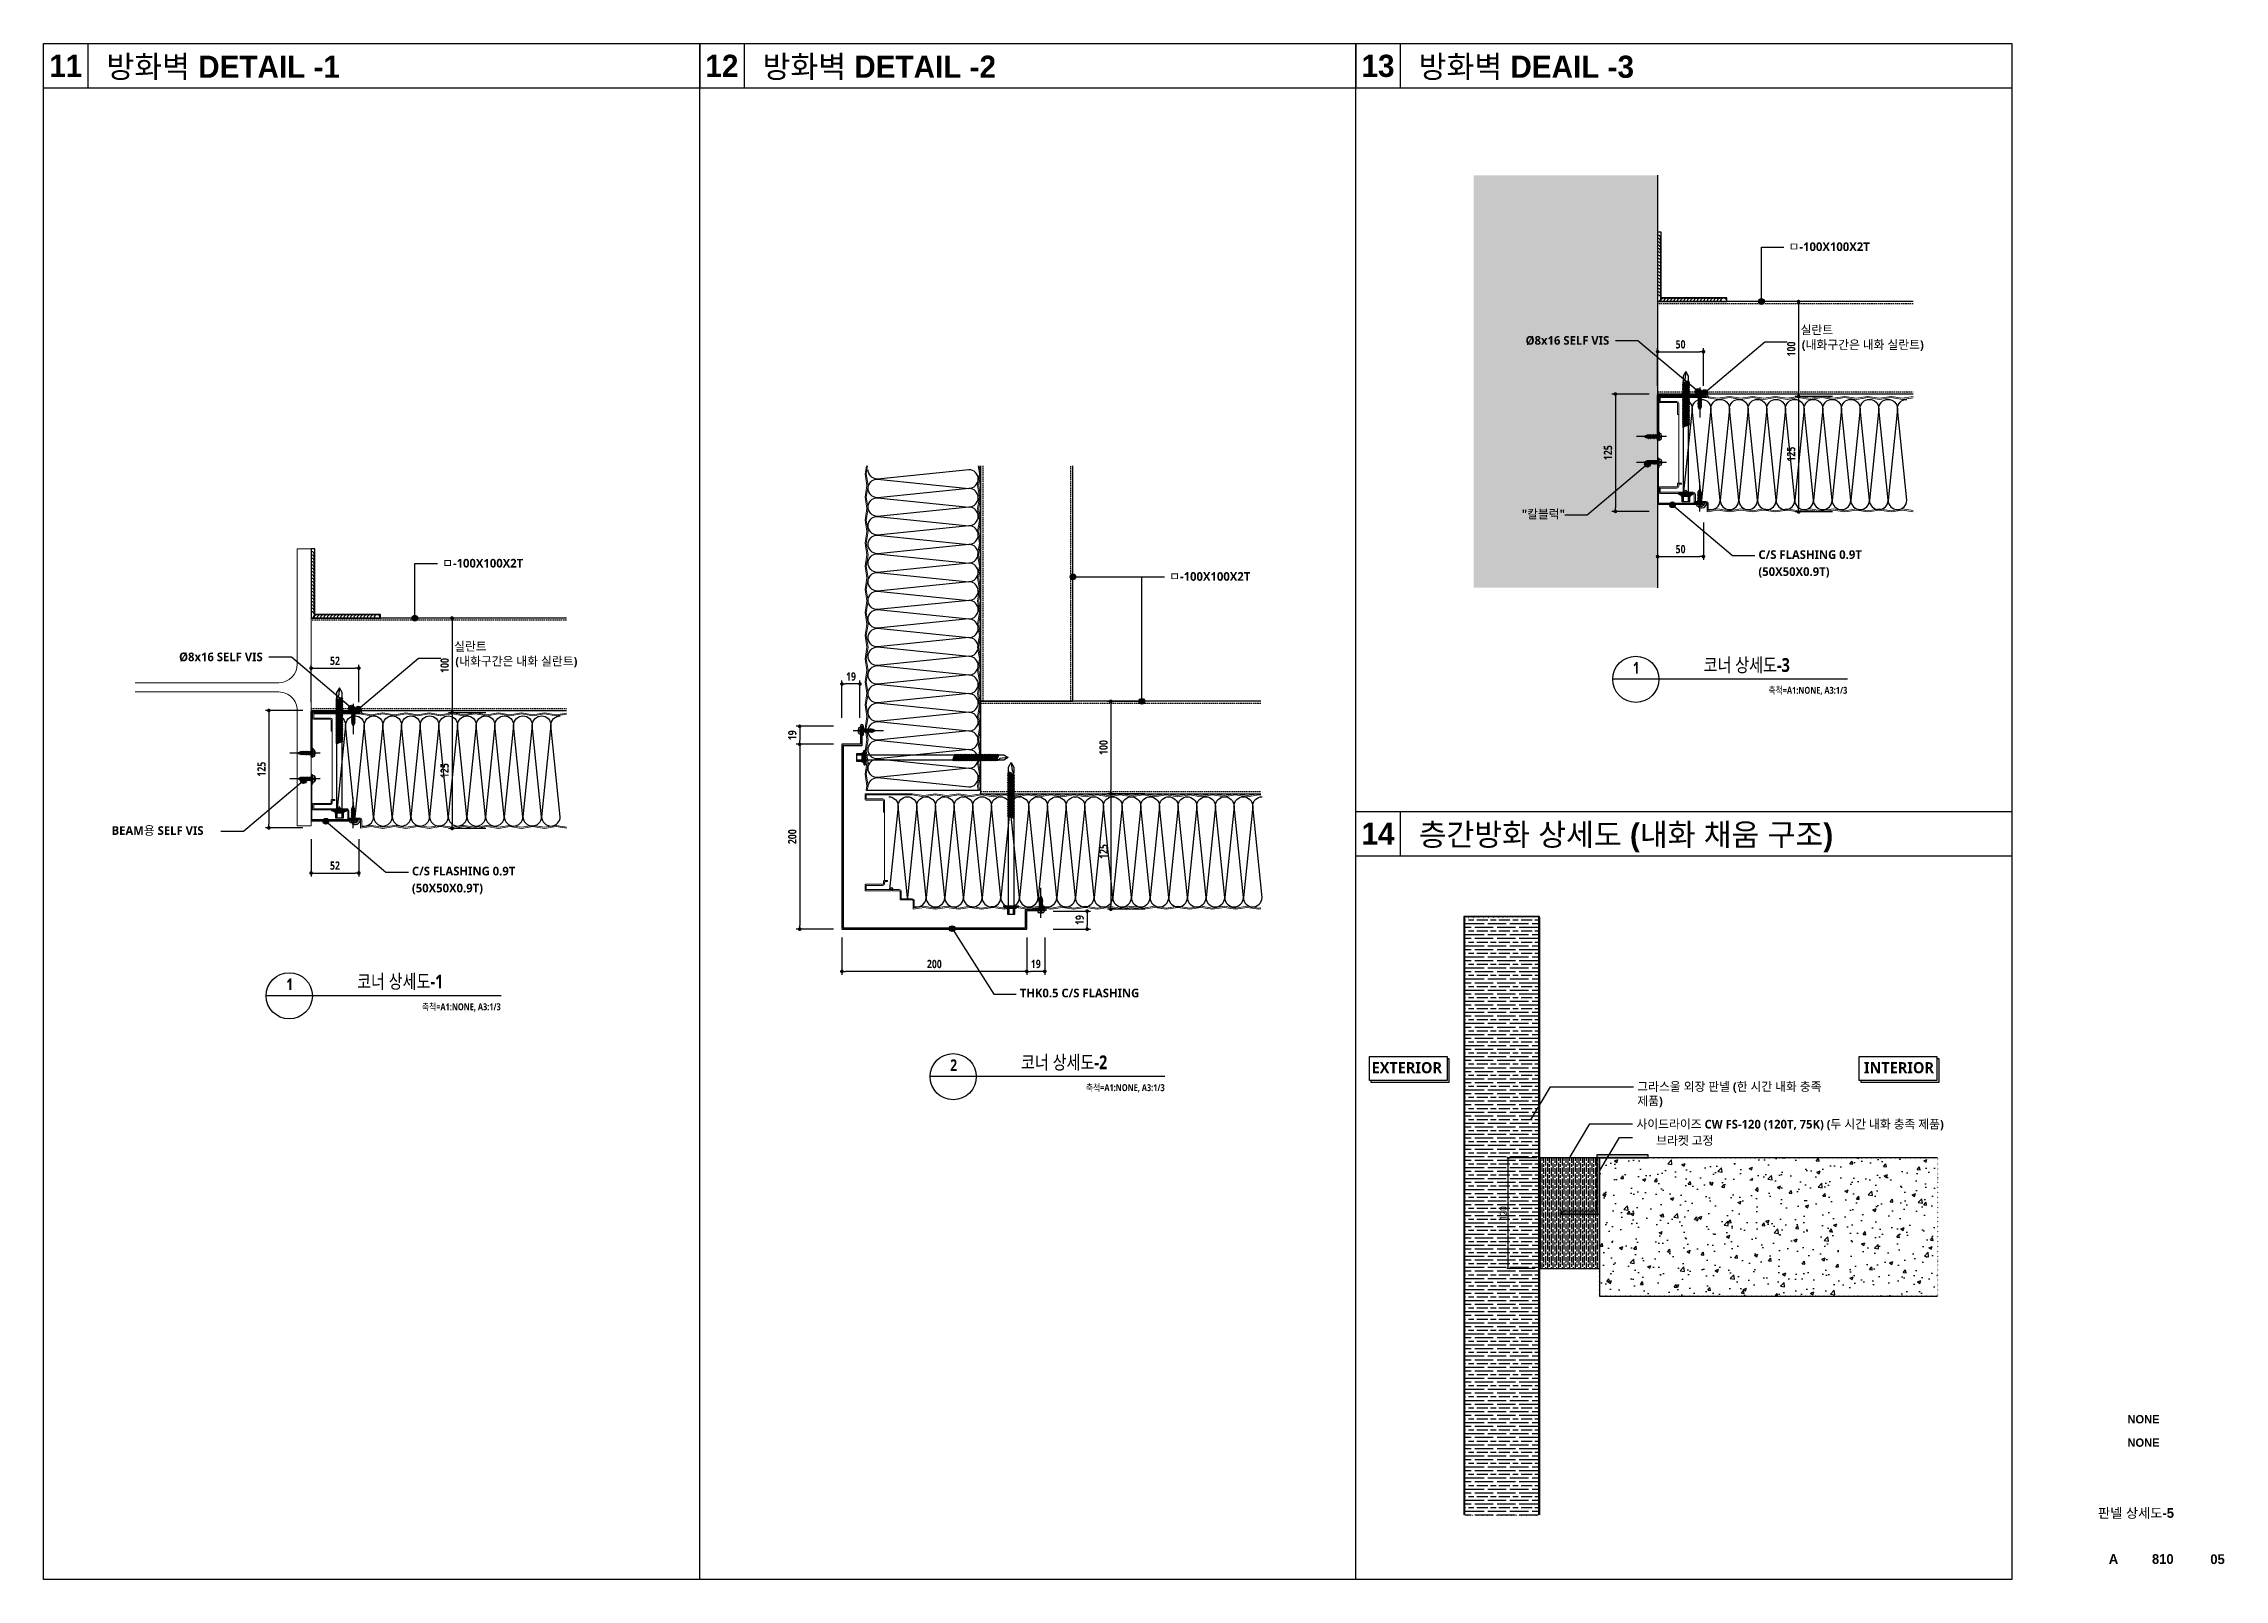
# Model space of a CAD drawing. Extents: x 0 to 20413, y 0 to 2870.
# Drawn here: x 11400 to 13760, y 60 to 1722 of the extents above; entities that cross this region are included whole.
import ezdxf
from ezdxf.enums import TextEntityAlignment as Align

# ---------------------------------------------------------------- set-up
doc = ezdxf.new("R2010")
doc.units = 0
for name, pattern in [('CEN', [62, 60, -1, 0, -1]), ('DOT2', [0.125, 0, -0.125]), ('HID', [2.3, 1.5, -0.8])]:
    doc.linetypes.add(name, pattern=pattern)
doc.layers.get('Defpoints').update_dxf_attribs({"color": 151})
for name, color, linetype in [('0000_SAMOO CHECK_20121006', 10, 'Continuous'), ('A-ANNO-TEXT1', 7, 'Continuous'), ('AA-BORD', 7, 'Continuous'), ('AA-DWXM-OTHR', 4, 'Continuous'), ('AA-ELEV-XXXX-N1', 1, 'Continuous'), ('AA-MKXM', 7, 'Continuous'), ('AA-WAXM-CONC', 2, 'Continuous'), ('AA-XXXX-CNTL5', 5, 'CEN'), ('AA-XXXX-DIMS', 7, 'Continuous'), ('AA-XXXX-DRBD', 6, 'Continuous'), ('AZ-CNTL', 1, 'CEN'), ('DIM', 7, 'Continuous'), ('DIMS', 8, 'Continuous'), ('FIN6', 6, 'Continuous'), ('GW', 9, 'Continuous'), ('Leader', 8, 'Continuous'), ('sdim', 5, 'Continuous'), ("ST'L BRACKET", 4, 'Continuous'), ('TEXT', 4, 'Continuous'), ('W_HAT', 9, 'Continuous'), ('~FLASHING', 200, 'Continuous'), ('~리벳', 11, 'Continuous'), ('용접', 1, 'Continuous')]:
    doc.layers.add(name, color=color, linetype=linetype)
doc.layers.add('철판', color=2, linetype='Continuous', lineweight=13)
doc.styles.add('2020음성 1차', font='나눔고딕Bold.ttf')
doc.styles.add('ANU-TEXT 0', font='NanumGothicBold.ttf', dxfattribs={"width": 0.8})
doc.styles.add('돋움', font='NanumGothicBold.ttf')
doc.styles.add('맑은고딕', font='malgun.ttf', dxfattribs={"width": 0.9})
doc.dimstyles.new('ANU 1', dxfattribs={"dimscale": 50, "dimtxt": 3, "dimasz": 1.33, "dimexe": 1.25, "dimexo": 3, "dimgap": 1, "dimtad": 1, "dimdec": 0, "dimrnd": 1, "dimzin": 0, "dimdsep": 46, "dimlunit": 6, "dimtxsty": 'ANU-TEXT 0', "dimblk": 'DOT', "dimcen": 5, "dimclrd": 7, "dimclre": 7, "dimclrt": 3, "dimadec": 0, "dimazin": 0, "dimtfac": 1, "dimtdec": 0, "dimtix": 1, "dimtmove": 2, "dimatfit": 1, "dimldrblk": 'DOT', "dimfxl": 2, "dimtolj": 1, "dimtzin": 0, "dimarcsym": 0})
doc.dimstyles.new('chm-1.5', dxfattribs={"dimscale": 1.5, "dimtxt": 3.5, "dimasz": 2, "dimexe": 1, "dimexo": 3, "dimgap": 1, "dimtad": 1, "dimdec": 1, "dimdsep": 46, "dimtxsty": '맑은고딕', "dimblk": 'ARCHTICK', "dimcen": -1, "dimclrd": 150, "dimclre": 150, "dimclrt": 3, "dimadec": 1, "dimazin": 2, "dimtfac": 1, "dimtdec": 1, "dimtix": 1, "dimtmove": 2, "dimatfit": 2, "dimfxl": 1, "dimtolj": 1, "dimarcsym": 1})
doc.dimstyles.new('chm-2', dxfattribs={"dimscale": 2, "dimtxt": 3.1, "dimasz": 2, "dimexe": 1, "dimexo": 3, "dimgap": 1, "dimtad": 1, "dimdec": 1, "dimdsep": 46, "dimtxsty": '맑은고딕', "dimblk": 'ARCHTICK', "dimcen": -1, "dimclrd": 150, "dimclre": 150, "dimclrt": 3, "dimadec": 1, "dimazin": 0, "dimtfac": 1, "dimtdec": 1, "dimtix": 1, "dimtmove": 2, "dimatfit": 2, "dimfxl": 1, "dimtolj": 1, "dimarcsym": 1})

msp = doc.modelspace()

# ---------------------------------------------------------------- texts
at = {"layer": 'A-ANNO-TEXT1', "style": '2020음성 1차'}
for s, p in [('11', (11424, 1698)), ('12', (12134, 1698)), ('13', (12844, 1698)), ('14', (12844, 867))]:
    msp.add_text(s, height=24, dxfattribs=at).set_placement(p, align=Align.MIDDLE_CENTER)
for s, p in [('방화벽 DETAIL -1', (11468, 1697)), ('방화벽 DETAIL -2', (12178, 1697)), ('방화벽 DEAIL -3', (12888, 1697)), ('층간방화 상세도 (내화 채움 구조)', (12888, 866))]:
    msp.add_text(s, height=24, dxfattribs=at).set_placement(p, align=Align.MIDDLE_LEFT)
for s, height, p in [('NONE', 9, (13672.36, 233.33)), ('NONE', 9, (13672.36, 208)), ('판넬 상세도-5', 10.5, (13664.24, 131.96)), ('A', 10.5, (13639.9, 82.06)), ('810', 10.5, (13693.25, 82.06)), ('05', 10.5, (13752.47, 81.81))]:
    msp.add_text(s, height=height, dxfattribs=at).set_placement(p, align=Align.MIDDLE)
at = {"layer": 'AA-BORD', "color": 3, "lineweight": -3, "style": '돋움'}
for s, p in [('ㅁ-100X100X2T', (13288.3, 1502.21)), ('실란트', (13301.24, 1412.12)), ('Ø8x16 SELF VIS', (13003.7, 1400.81)), ('(내화구간은 내화 실란트)', (13302.56, 1396.11)), ('"칼블럭"', (12999.54, 1212.87)), ('ㅁ-100X100X2T', (11831.18, 1159.7)), ('C/S FLASHING 0.9T', (13255.67, 1169.02)), ('ㅁ-100X100X2T', (12617.97, 1145.34)), ('(50X50X0.9T)', (13255.67, 1150.63)), ('Ø8x16 SELF VIS', (11546.58, 1058.3)), ('실란트', (11844.25, 1069.61)), ('(내화구간은 내화 실란트)', (11845.57, 1053.6)), ('BEAM용 SELF VIS', (11473.53, 870.36)), ('C/S FLASHING 0.9T', (11798.56, 826.51)), ('(50X50X0.9T)', (11798.56, 808.12)), ('THK0.5 C/S FLASHING', (12456.35, 694.57))]:
    msp.add_text(s, height=9.36, dxfattribs=at).set_placement(p, align=Align.MIDDLE_LEFT)
for s, p in [('EXTERIOR', (12837.12, 607.76)), ('INTERIOR', (13369.89, 607.76))]:
    msp.add_text(s, height=12, dxfattribs=at).set_placement(p)
at = {"layer": 'AA-BORD', "color": 3, "lineweight": -3, "char_height": 9.36, "attachment_point": 1, "style": '돋움'}
for s, insert, width in [('그라스울 외장 판넬 (한 시간 내화 충족 제품)', (13124.55, 597.97), 212.4651), ('사이드라이즈 CW FS-120 (120T, 75K) (두 시간 내화 충족 제품)', (13123.69, 557.3), 356.688), ('브라켓 고정', (13145.05, 539.57), 155.9675)]:
    msp.add_mtext(s, dxfattribs=dict(at, insert=insert, width=width))
at = {"layer": 'AA-MKXM', "color": 2, "style": 'ANU-TEXT 0', "width": 0.8}
for s, p in [('1', (13119.71, 1046.55)), ('1', (11662.59, 704.04)), ('2', (12381.07, 616.54))]:
    msp.add_text(s, height=12.5, dxfattribs=at).set_placement(p, align=Align.MIDDLE_LEFT)
for s, p in [('코너 상세도-3', (13289.68, 1042.07)), ('코너 상세도-1', (11832.57, 699.56)), ('코너 상세도-2', (12551.04, 612.06))]:
    msp.add_text(s, height=15, dxfattribs=at).set_placement(p, align=Align.RIGHT)
at = {"layer": 'AA-MKXM', "color": 6, "style": 'ANU-TEXT 0', "width": 0.8}
for p in [(13266.53, 1022.15), (11809.41, 679.64), (12527.88, 592.14)]:
    msp.add_text('축척=A1:NONE, A3:1/3', height=7.5, dxfattribs=at).set_placement(p, align=Align.MIDDLE_LEFT)

# ---------------------------------------------------------------- blocks, each defined once
blk = doc.blocks.new('SFSEFSE33FF')
at = {"layer": '~FLASHING'}
for p, q in [((1236101.1, -399339.7), (1236101.1, -399359.7)), ((1236102.6, -399339.7), (1236102.6, -399361.2)), ((1236104.1, -399339.7), (1236104.1, -399349.7)), ((1236101.1, -399359.7), (1236081.1, -399359.7)), ((1236081.1, -399359.7), (1236081.1, -399559.7)), ((1236102.6, -399361.2), (1236082.6, -399361.2)), ((1236082.6, -399361.2), (1236082.6, -399558.2)), ((1236102.6, -399349.7), (1236104.1, -399349.7)), ((1236279.6, -399558.2), (1236279.6, -399538.2)), ((1236279.6, -399538.2), (1236301.1, -399538.2)), ((1236281.1, -399559.7), (1236281.1, -399539.7)), ((1236281.1, -399539.7), (1236301.1, -399539.7)), ((1236291.1, -399536.7), (1236301.1, -399536.7)), ((1236291.1, -399538.2), (1236291.1, -399536.7)), ((1236081.1, -399559.7), (1236281.1, -399559.7)), ((1236082.6, -399558.2), (1236279.6, -399558.2))]:
    blk.add_line(p, q, dxfattribs=at)
for centre, start, end in [((1236102.6, -399339.7), 0, 180), ((1236301.1, -399538.2), 270, 90)]:
    blk.add_arc(centre, 1.5, start, end, dxfattribs=at)
blk = doc.blocks.new('aas')
at = {"layer": 'AA-ELEV-XXXX-N1'}
for p, q in [((2.6, 3.5), (1.6, 3.5)), ((2.6, -3.5), (2.6, 3.5)), ((2.6, 1.5), (3.3, 1.5)), ((3.1, -0.1), (3.5, 2)), ((3.1, -0.1), (3.3, 1.5)), ((3.4, 2), (3.3, 1.5)), ((3.3, -0.1), (3.6, 1.9)), ((3.3, -0.1), (3.8, 1.5)), ((3.6, 2), (3.8, 1.5)), ((3.8, 1.5), (4.5, 1.5)), ((3.9, -1.5), (4.5, 1.5)), ((4.1, -2), (4.7, 2)), ((4.2, -2), (4.8, 1.9)), ((4.4, -1.5), (5, 1.5)), ((4.7, 2), (4.5, 1.5)), ((4.8, 2), (5, 1.5)), ((5, 1.5), (5.7, 1.5)), ((5.1, -1.5), (5.7, 1.5)), ((5.3, -2), (6, 2)), ((5.4, -2), (6.1, 1.9)), ((5.6, -1.5), (6.2, 1.5)), ((5.9, 2), (5.7, 1.5)), ((6, 2), (6.2, 1.5)), ((6.2, 1.5), (7, 1.5)), ((6.3, -1.5), (7, 1.5)), ((6.5, -2), (7.2, 2)), ((6.6, -2), (7.3, 1.9)), ((6.8, -1.5), (7.5, 1.5)), ((7.2, 2), (7, 1.5)), ((7.3, 2), (7.5, 1.5)), ((7.5, 1.5), (8.2, 1.5)), ((7.6, -1.5), (8.2, 1.5)), ((7.8, -2), (8.4, 2)), ((7.9, -2), (8.5, 1.9)), ((8.1, -1.5), (8.7, 1.5)), ((8.4, 2), (8.2, 1.5)), ((8.5, 2), (8.7, 1.5)), ((8.7, 1.5), (9.4, 1.5)), ((8.8, -1.5), (9.4, 1.5)), ((9, -2), (9.7, 2)), ((9.1, -2), (9.8, 1.9)), ((9.3, -1.5), (9.9, 1.5)), ((9.6, 2), (9.4, 1.5)), ((9.7, 2), (9.9, 1.5)), ((9.9, 1.5), (10.7, 1.5)), ((10, -1.5), (10.7, 1.5)), ((10.2, -2), (10.9, 2)), ((10.3, -2), (11, 1.9)), ((10.5, -1.5), (11.2, 1.5)), ((10.9, 2), (10.7, 1.5)), ((11, 2), (11.2, 1.5)), ((11.2, 1.5), (11.9, 1.5)), ((11.3, -1.5), (11.9, 1.5)), ((11.5, -2), (12.1, 2)), ((11.6, -2), (12.2, 1.9)), ((11.8, -1.5), (12.4, 1.5)), ((12.1, 2), (11.9, 1.5)), ((12.2, 2), (12.4, 1.5)), ((12.4, 1.5), (13.1, 1.5)), ((12.5, -1.5), (13.1, 1.5)), ((12.7, -2), (13.4, 2)), ((12.8, -2), (13.5, 1.9)), ((13, -1.5), (13.6, 1.5)), ((13.3, 2), (13.1, 1.5)), ((13.4, 2), (13.6, 1.5)), ((13.6, 1.5), (14.4, 1.5)), ((13.7, -1.5), (14.4, 1.5)), ((13.9, -2), (14.6, 2)), ((14, -2), (14.7, 1.9)), ((14.2, -1.5), (14.9, 1.5)), ((14.6, 2), (14.4, 1.5)), ((14.7, 2), (14.9, 1.5)), ((14.9, 1.5), (16, 1.5)), ((15, -1.5), (15.6, 1.5)), ((15.2, -2), (15.8, 1.5)), ((15.3, -2), (15.8, 1.3)), ((15.8, 1.5), (15.8, 0)), ((16, 1.5), (18.4, 0.4)), ((1.6, -3.5), (2.6, -3.5)), ((2.6, -1.5), (3.9, -1.5)), ((4.1, -2), (3.9, -1.5)), ((4.2, -2), (4.4, -1.5)), ((4.4, -1.5), (5.1, -1.5)), ((5.3, -2), (5.1, -1.5)), ((5.4, -2), (5.6, -1.5)), ((5.6, -1.5), (6.3, -1.5)), ((6.5, -2), (6.3, -1.5)), ((6.6, -2), (6.8, -1.5)), ((6.8, -1.5), (7.6, -1.5)), ((7.8, -2), (7.6, -1.5)), ((7.9, -2), (8.1, -1.5)), ((8.1, -1.5), (8.8, -1.5)), ((9, -2), (8.8, -1.5)), ((9.1, -2), (9.3, -1.5)), ((9.3, -1.5), (10, -1.5)), ((10.2, -2), (10, -1.5)), ((10.3, -2), (10.5, -1.5)), ((10.5, -1.5), (11.3, -1.5)), ((11.5, -2), (11.3, -1.5)), ((11.6, -2), (11.8, -1.5)), ((11.8, -1.5), (12.5, -1.5)), ((12.7, -2), (12.5, -1.5)), ((12.8, -2), (13, -1.5)), ((13, -1.5), (13.7, -1.5)), ((13.9, -2), (13.7, -1.5)), ((14, -2), (14.2, -1.5)), ((14.2, -1.5), (15, -1.5)), ((15.2, -2), (15, -1.5)), ((15.3, -2), (15.5, -1.5)), ((15.5, -1.5), (15.8, 0)), ((15.5, -1.5), (16, -1.5)), ((16, -1.5), (18.4, -0.4))]:
    blk.add_line(p, q, dxfattribs=at)
blk.add_lwpolyline([(0.4, 2.5), (0.6, 2.3), (0.6, 2.1), (0.7, 1.8), (0.6, 1.5), (0.6, 1.3), (0.5, 1), (0.5, 0.8), (0.5, 0.7), (0.5, 0.6), (0.6, 0.5), (0.8, 0.5), (1, 0.5), (1.2, 0.5), (1.4, 0.5), (1.6, 0.5), (1.8, 0.5), (1.9, 0.4), (2, 0.3), (2, 0.1), (2.1, 0), (2, -0.1), (2, -0.3), (1.9, -0.4), (1.8, -0.5), (1.6, -0.5), (1.4, -0.5), (1.2, -0.5), (1, -0.5), (0.8, -0.5), (0.6, -0.5), (0.5, -0.6), (0.5, -0.7), (0.5, -0.8), (0.5, -1), (0.6, -1.3), (0.6, -1.5), (0.7, -1.8), (0.6, -2.1), (0.6, -2.3), (0.4, -2.5)], dxfattribs=at)
for centre, radius, start, end in [((9.4, 0), 9.36, 164.205, 195.795), ((1.6, 2.2), 1.3, 90.0233, 164.4114), ((3.5, 1.9), 0.0925, 60.0754, 130.1339), ((4.8, 1.9), 0.0925, 60.0754, 130.1339), ((6, 1.9), 0.0925, 60.0754, 130.1339), ((7.2, 1.9), 0.0925, 60.0754, 130.1339), ((8.4, 1.9), 0.0925, 60.0754, 130.1339), ((9.7, 1.9), 0.0925, 60.0754, 130.1339), ((10.9, 1.9), 0.0925, 60.0754, 130.1339), ((12.1, 1.9), 0.0925, 60.0754, 130.1339), ((13.4, 1.9), 0.0925, 60.0754, 130.1339), ((14.6, 1.9), 0.0925, 60.0754, 130.1339), ((18.1, 0), 0.46, 305.1627, 54.8373), ((1.6, -2.2), 1.3, 195.5886, 269.9767), ((3.2, 0), 0.0602, 200.6851, 319.2729), ((4.1, -1.9), 0.0925, 240.0754, 310.1339), ((5.4, -1.9), 0.0925, 240.0754, 310.1339), ((6.6, -1.9), 0.0925, 240.0754, 310.1339), ((7.8, -1.9), 0.0925, 240.0754, 310.1339), ((9.1, -1.9), 0.0925, 240.0754, 310.1339), ((10.3, -1.9), 0.0925, 240.0754, 310.1339), ((11.5, -1.9), 0.0925, 240.0754, 310.1339), ((12.8, -1.9), 0.0925, 240.0754, 310.1339), ((14, -1.9), 0.0925, 240.0754, 310.1339), ((15.2, -1.9), 0.0925, 240.0754, 310.1339)]:
    blk.add_arc(centre, radius, start, end, dxfattribs=at)
at = {"layer": 'AZ-CNTL', "ltscale": 10}
blk.add_line((-5.4, 0), (27.7, 0), dxfattribs=at)
blk = doc.blocks.new('sefsefe33')
at = {"layer": '~리벳'}
for p, q in [((1245295.2, -405190.8), (1245287.9, -405193.3)), ((1245287.9, -405193.3), (1245288.4, -405192.6)), ((1245295.2, -405192.8), (1245287.9, -405195.3)), ((1245288.4, -405192.6), (1245288.4, -405190.3)), ((1245294.4, -405190.6), (1245288.4, -405192.6)), ((1245294.4, -405191.6), (1245288.4, -405193.6)), ((1245294.4, -405192.6), (1245288.4, -405194.6)), ((1245294.4, -405190.6), (1245294.4, -405189.3)), ((1245295.2, -405190.8), (1245294.4, -405190.6)), ((1245294.4, -405191.6), (1245295.2, -405190.8)), ((1245294.4, -405192.6), (1245294.4, -405191.6)), ((1245295.2, -405192.8), (1245294.4, -405192.6)), ((1245294.4, -405193.6), (1245295.2, -405192.8)), ((1245288.4, -405193.6), (1245287.9, -405193.3)), ((1245287.9, -405195.3), (1245288.4, -405194.6)), ((1245295.2, -405194.8), (1245287.9, -405197.3)), ((1245288.4, -405195.6), (1245287.9, -405195.3)), ((1245287.9, -405197.3), (1245288.4, -405196.6)), ((1245295.2, -405196.8), (1245287.9, -405199.3)), ((1245288.4, -405197.6), (1245287.9, -405197.3)), ((1245287.9, -405199.3), (1245288.4, -405198.6)), ((1245295.2, -405198.8), (1245287.9, -405201.3)), ((1245288.4, -405199.6), (1245287.9, -405199.3)), ((1245287.9, -405201.3), (1245288.4, -405200.6)), ((1245295.2, -405200.8), (1245287.9, -405203.3)), ((1245288.4, -405201.6), (1245287.9, -405201.3)), ((1245287.9, -405203.3), (1245288.4, -405202.6)), ((1245295.2, -405202.8), (1245287.9, -405205.3)), ((1245288.4, -405203.6), (1245287.9, -405203.3)), ((1245287.9, -405205.3), (1245288.4, -405204.6)), ((1245295.2, -405204.8), (1245287.9, -405207.3)), ((1245288.4, -405205.6), (1245287.9, -405205.3)), ((1245287.9, -405207.3), (1245288.4, -405206.6)), ((1245295.2, -405206.8), (1245287.9, -405209.3)), ((1245288.4, -405207.6), (1245287.9, -405207.3)), ((1245287.9, -405209.3), (1245288.4, -405208.6)), ((1245295.2, -405208.8), (1245287.9, -405211.3)), ((1245288.4, -405209.6), (1245287.9, -405209.3)), ((1245287.9, -405211.3), (1245288.4, -405210.6)), ((1245295.2, -405210.8), (1245287.9, -405213.3)), ((1245288.4, -405211.6), (1245287.9, -405211.3)), ((1245287.9, -405213.3), (1245288.4, -405212.6)), ((1245295.2, -405212.8), (1245287.9, -405215.3)), ((1245288.4, -405213.6), (1245287.9, -405213.3)), ((1245287.9, -405215.3), (1245288.4, -405214.6)), ((1245295.2, -405214.8), (1245287.9, -405217.3)), ((1245288.4, -405215.6), (1245287.9, -405215.3)), ((1245287.9, -405217.3), (1245288.4, -405216.6)), ((1245295.2, -405216.8), (1245287.9, -405219.3)), ((1245294.4, -405193.6), (1245288.4, -405195.6)), ((1245288.4, -405194.6), (1245288.4, -405193.6)), ((1245294.4, -405194.6), (1245288.4, -405196.6)), ((1245294.4, -405195.6), (1245288.4, -405197.6)), ((1245288.4, -405196.6), (1245288.4, -405195.6)), ((1245294.4, -405196.6), (1245288.4, -405198.6)), ((1245294.4, -405197.6), (1245288.4, -405199.6)), ((1245288.4, -405198.6), (1245288.4, -405197.6)), ((1245294.4, -405198.6), (1245288.4, -405200.6)), ((1245294.4, -405199.6), (1245288.4, -405201.6)), ((1245288.4, -405200.6), (1245288.4, -405199.6)), ((1245294.4, -405200.6), (1245288.4, -405202.6)), ((1245288.4, -405202.6), (1245288.4, -405201.6)), ((1245294.4, -405201.6), (1245288.4, -405203.6)), ((1245294.4, -405202.6), (1245288.4, -405204.6)), ((1245294.4, -405203.6), (1245288.4, -405205.6)), ((1245288.4, -405204.6), (1245288.4, -405203.6)), ((1245294.4, -405204.6), (1245288.4, -405206.6)), ((1245294.4, -405205.6), (1245288.4, -405207.6)), ((1245288.4, -405206.6), (1245288.4, -405205.6)), ((1245294.4, -405206.6), (1245288.4, -405208.6)), ((1245294.4, -405207.6), (1245288.4, -405209.6)), ((1245288.4, -405208.6), (1245288.4, -405207.6)), ((1245294.4, -405208.6), (1245288.4, -405210.6)), ((1245288.4, -405210.6), (1245288.4, -405209.6)), ((1245294.4, -405209.6), (1245288.4, -405211.6)), ((1245294.4, -405210.6), (1245288.4, -405212.6)), ((1245288.4, -405212.6), (1245288.4, -405211.6)), ((1245294.4, -405211.6), (1245288.4, -405213.6)), ((1245294.4, -405212.6), (1245288.4, -405214.6)), ((1245288.4, -405214.6), (1245288.4, -405213.6)), ((1245294.4, -405213.6), (1245288.4, -405215.6)), ((1245294.4, -405214.6), (1245288.4, -405216.6)), ((1245288.4, -405216.6), (1245288.4, -405215.6)), ((1245294.4, -405215.6), (1245288.4, -405217.6)), ((1245294.4, -405216.6), (1245288.4, -405218.6)), ((1245294.4, -405194.6), (1245294.4, -405193.6)), ((1245295.2, -405194.8), (1245294.4, -405194.6)), ((1245294.4, -405195.6), (1245295.2, -405194.8)), ((1245294.4, -405196.6), (1245294.4, -405195.6)), ((1245295.2, -405196.8), (1245294.4, -405196.6)), ((1245294.4, -405197.6), (1245295.2, -405196.8)), ((1245294.4, -405198.6), (1245294.4, -405197.6)), ((1245295.2, -405198.8), (1245294.4, -405198.6)), ((1245294.4, -405199.6), (1245295.2, -405198.8)), ((1245294.4, -405200.6), (1245294.4, -405199.6)), ((1245295.2, -405200.8), (1245294.4, -405200.6)), ((1245294.4, -405201.6), (1245295.2, -405200.8)), ((1245294.4, -405202.6), (1245294.4, -405201.6)), ((1245295.2, -405202.8), (1245294.4, -405202.6)), ((1245294.4, -405203.6), (1245295.2, -405202.8)), ((1245294.4, -405204.6), (1245294.4, -405203.6)), ((1245295.2, -405204.8), (1245294.4, -405204.6)), ((1245294.4, -405205.6), (1245295.2, -405204.8)), ((1245294.4, -405206.6), (1245294.4, -405205.6)), ((1245295.2, -405206.8), (1245294.4, -405206.6)), ((1245294.4, -405207.6), (1245295.2, -405206.8)), ((1245294.4, -405208.6), (1245294.4, -405207.6)), ((1245295.2, -405208.8), (1245294.4, -405208.6)), ((1245294.4, -405209.6), (1245295.2, -405208.8)), ((1245294.4, -405210.6), (1245294.4, -405209.6)), ((1245295.2, -405210.8), (1245294.4, -405210.6)), ((1245294.4, -405211.6), (1245295.2, -405210.8)), ((1245294.4, -405212.6), (1245294.4, -405211.6)), ((1245295.2, -405212.8), (1245294.4, -405212.6)), ((1245294.4, -405213.6), (1245295.2, -405212.8)), ((1245294.4, -405214.6), (1245294.4, -405213.6)), ((1245295.2, -405214.8), (1245294.4, -405214.6)), ((1245294.4, -405215.6), (1245295.2, -405214.8)), ((1245294.4, -405216.6), (1245294.4, -405215.6)), ((1245295.2, -405216.8), (1245294.4, -405216.6)), ((1245294.4, -405217.6), (1245295.2, -405216.8)), ((1245288.4, -405217.6), (1245287.9, -405217.3)), ((1245287.9, -405219.3), (1245288.4, -405218.6)), ((1245295.2, -405218.8), (1245287.9, -405221.3)), ((1245288.4, -405219.6), (1245287.9, -405219.3)), ((1245287.9, -405221.3), (1245288.4, -405220.6)), ((1245295.2, -405220.8), (1245287.9, -405223.3)), ((1245288.4, -405221.6), (1245287.9, -405221.3)), ((1245287.9, -405223.3), (1245288.4, -405222.6)), ((1245295.2, -405222.8), (1245287.9, -405225.3)), ((1245288.4, -405223.6), (1245287.9, -405223.3)), ((1245287.9, -405225.3), (1245288.4, -405224.6)), ((1245295.2, -405224.8), (1245287.9, -405227.3)), ((1245288.4, -405225.6), (1245287.9, -405225.3)), ((1245287.9, -405227.3), (1245288.4, -405226.6)), ((1245295.2, -405226.8), (1245287.9, -405229.3)), ((1245288.4, -405227.6), (1245287.9, -405227.3)), ((1245287.9, -405229.3), (1245288.4, -405228.6)), ((1245295.2, -405228.8), (1245287.9, -405231.3)), ((1245288.4, -405229.6), (1245287.9, -405229.3)), ((1245287.9, -405231.3), (1245288.4, -405230.6)), ((1245295.2, -405230.8), (1245287.9, -405233.3)), ((1245288.4, -405231.6), (1245287.9, -405231.3)), ((1245287.9, -405233.3), (1245288.4, -405232.6)), ((1245295.2, -405232.8), (1245287.9, -405235.3)), ((1245288.4, -405233.6), (1245287.9, -405233.3)), ((1245287.9, -405235.3), (1245288.4, -405234.6)), ((1245295.2, -405234.8), (1245287.9, -405237.3)), ((1245288.4, -405235.6), (1245287.9, -405235.3)), ((1245287.9, -405237.3), (1245288.4, -405236.6)), ((1245295.2, -405236.8), (1245287.9, -405239.3)), ((1245288.4, -405237.6), (1245287.9, -405237.3)), ((1245294.4, -405217.6), (1245288.4, -405219.6)), ((1245288.4, -405218.6), (1245288.4, -405217.6)), ((1245294.4, -405218.6), (1245288.4, -405220.6)), ((1245294.4, -405219.6), (1245288.4, -405221.6)), ((1245288.4, -405220.6), (1245288.4, -405219.6)), ((1245294.4, -405220.6), (1245288.4, -405222.6)), ((1245294.4, -405221.6), (1245288.4, -405223.6)), ((1245288.4, -405222.6), (1245288.4, -405221.6)), ((1245294.4, -405222.6), (1245288.4, -405224.6)), ((1245294.4, -405223.6), (1245288.4, -405225.6)), ((1245288.4, -405224.6), (1245288.4, -405223.6)), ((1245294.4, -405224.6), (1245288.4, -405226.6)), ((1245288.4, -405226.6), (1245288.4, -405225.6)), ((1245294.4, -405225.6), (1245288.4, -405227.6)), ((1245294.4, -405226.6), (1245288.4, -405228.6)), ((1245294.4, -405227.6), (1245288.4, -405229.6)), ((1245288.4, -405228.6), (1245288.4, -405227.6)), ((1245294.4, -405228.6), (1245288.4, -405230.6)), ((1245294.4, -405229.6), (1245288.4, -405231.6)), ((1245288.4, -405230.6), (1245288.4, -405229.6)), ((1245294.4, -405230.6), (1245288.4, -405232.6)), ((1245294.4, -405231.6), (1245288.4, -405233.6)), ((1245288.4, -405232.6), (1245288.4, -405231.6)), ((1245294.4, -405232.6), (1245288.4, -405234.6)), ((1245294.4, -405233.6), (1245288.4, -405235.6)), ((1245288.4, -405234.6), (1245288.4, -405233.6)), ((1245294.4, -405234.6), (1245288.4, -405236.6)), ((1245294.4, -405235.6), (1245288.4, -405237.6)), ((1245288.4, -405236.6), (1245288.4, -405235.6)), ((1245294.4, -405237.6), (1245288.4, -405239.6)), ((1245288.4, -405238.6), (1245288.4, -405237.6)), ((1245294.4, -405218.6), (1245294.4, -405217.6)), ((1245295.2, -405218.8), (1245294.4, -405218.6)), ((1245294.4, -405219.6), (1245295.2, -405218.8)), ((1245294.4, -405220.6), (1245294.4, -405219.6)), ((1245295.2, -405220.8), (1245294.4, -405220.6)), ((1245294.4, -405221.6), (1245295.2, -405220.8)), ((1245294.4, -405222.6), (1245294.4, -405221.6)), ((1245295.2, -405222.8), (1245294.4, -405222.6)), ((1245294.4, -405223.6), (1245295.2, -405222.8)), ((1245294.4, -405224.6), (1245294.4, -405223.6)), ((1245295.2, -405224.8), (1245294.4, -405224.6)), ((1245294.4, -405225.6), (1245295.2, -405224.8)), ((1245294.4, -405226.6), (1245294.4, -405225.6)), ((1245295.2, -405226.8), (1245294.4, -405226.6)), ((1245294.4, -405227.6), (1245295.2, -405226.8)), ((1245294.4, -405228.6), (1245294.4, -405227.6)), ((1245295.2, -405228.8), (1245294.4, -405228.6)), ((1245294.4, -405229.6), (1245295.2, -405228.8)), ((1245294.4, -405230.6), (1245294.4, -405229.6)), ((1245295.2, -405230.8), (1245294.4, -405230.6)), ((1245294.4, -405231.6), (1245295.2, -405230.8)), ((1245294.4, -405232.6), (1245294.4, -405231.6)), ((1245295.2, -405232.8), (1245294.4, -405232.6)), ((1245294.4, -405233.6), (1245295.2, -405232.8)), ((1245294.4, -405234.6), (1245294.4, -405233.6)), ((1245295.2, -405234.8), (1245294.4, -405234.6)), ((1245294.4, -405235.6), (1245295.2, -405234.8)), ((1245294.4, -405236.6), (1245294.4, -405235.6)), ((1245299.4, -405334.3), (1245283.4, -405334.3)), ((1245283.4, -405335.3), (1245283.4, -405334.3)), ((1245299.4, -405335.3), (1245299.4, -405334.3)), ((1245299.4, -405335.3), (1245283.4, -405335.3)), ((1245286.4, -405336.4), (1245283.4, -405335.3)), ((1245288.9, -405343.4), (1245288.9, -405337.4)), ((1245293.9, -405337.4), (1245293.9, -405343.4)), ((1245296.4, -405336.4), (1245299.4, -405335.3))]:
    blk.add_line(p, q, dxfattribs=at)
for points in [[(1245291.4, -405179.3), (1245290.4, -405188.3), (1245288.4, -405190.3), (1245290.4, -405191.3), (1245294.4, -405189.3)], [(1245294.4, -405189.3), (1245294.4, -405184.3), (1245291.4, -405179.3), (1245288.4, -405184.3), (1245288.4, -405190.3)], [(1245294.4, -405334.3), (1245294.4, -405237.6), (1245295.2, -405236.8), (1245294.4, -405236.6), (1245288.4, -405238.6), (1245287.9, -405239.3), (1245288.4, -405239.6), (1245288.4, -405334.3)], [(1245295.4, -405337.4), (1245295.4, -405343.4), (1245287.4, -405343.4), (1245287.4, -405337.4)]]:
    blk.add_lwpolyline(points, dxfattribs=at)
blk.add_lwpolyline([(1245296.4, -405337.4), (1245296.4, -405336.4), (1245286.4, -405336.4), (1245286.4, -405337.4)], close=True, dxfattribs=at)
at = {"layer": '~리벳', "color": 0}
blk.add_solid([(1245299.4, -405335.3), (1245283.4, -405335.3), (1245299.4, -405334.3), (1245283.4, -405334.3)], dxfattribs=at)
blk = doc.blocks.new('_Dot')
at = {"color": 0, "linetype": 'ByBlock', "lineweight": -2}
blk.add_line((-0.5, 0), (-1, 0), dxfattribs=at)
at = {"color": 0, "linetype": 'ByBlock', "const_width": 0.5}
blk.add_lwpolyline([(-0.25, 0, 1), (0.25, 0, 1)], format="xyb", close=True, dxfattribs=at)
blk = doc.blocks.new('*D186')
at = {"layer": 'AA-XXXX-DIMS', "color": 7, "lineweight": -2}
for p, q in [((11689.5, 861.1), (11689.5, 820.6)), ((11741.1, 861.1), (11741.1, 820.6)), ((11693.5, 824.4), (11737.1, 824.4))]:
    blk.add_line(p, q, dxfattribs=at)
at = {"layer": 'Defpoints', "color": 0}
for p in [(11689.5, 870.1), (11741.1, 870.1), (11741.1, 824.4)]:
    blk.add_point(p, dxfattribs=at)
at = {"layer": 'AA-XXXX-DIMS', "color": 7, "linetype": 'ByBlock', "lineweight": -2, "xscale": 3.99, "yscale": 3.99, "zscale": 3.99, "rotation": 180}
blk.add_blockref('_Dot', (11689.5, 824.4), dxfattribs=at)
at = {"layer": 'AA-XXXX-DIMS', "color": 7, "linetype": 'ByBlock', "lineweight": -2, "xscale": 3.99, "yscale": 3.99, "zscale": 3.99}
blk.add_blockref('_Dot', (11741.1, 824.4), dxfattribs=at)
at = {"layer": 'AA-XXXX-DIMS', "color": 3, "insert": (11715.3, 832.4), "char_height": 9, "attachment_point": 5, "style": 'ANU-TEXT 0'}
blk.add_mtext('\\A1;52', dxfattribs=at)
blk = doc.blocks.new('*D187')
at = {"layer": 'AA-XXXX-DIMS', "color": 7, "lineweight": -2}
for p, q in [((11680.5, 1000.3), (11640, 1000.3)), ((11643.7, 996.3), (11643.7, 877.2)), ((11680.5, 873.3), (11640, 873.3))]:
    blk.add_line(p, q, dxfattribs=at)
at = {"layer": 'Defpoints', "color": 0}
for p in [(11689.5, 1000.3), (11643.7, 873.3), (11689.5, 873.3)]:
    blk.add_point(p, dxfattribs=at)
at = {"layer": 'AA-XXXX-DIMS', "color": 7, "linetype": 'ByBlock', "lineweight": -2, "xscale": 3.99, "yscale": 3.99, "zscale": 3.99}
for p, rotation in [((11643.7, 1000.3), 90), ((11643.7, 873.3), 270)]:
    blk.add_blockref('_Dot', p, dxfattribs=dict(at, rotation=rotation))
at = {"layer": 'AA-XXXX-DIMS', "color": 3, "insert": (11635.8, 936.8), "char_height": 9, "attachment_point": 5, "rotation": 90, "style": 'ANU-TEXT 0'}
blk.add_mtext('\\A1;125', dxfattribs=at)
blk = doc.blocks.new('*D188')
at = {"layer": 'AA-XXXX-DIMS', "color": 7, "lineweight": -2}
for p, q in [((11689.5, 1009.3), (11689.5, 1049.8)), ((11693.5, 1046.1), (11737.1, 1046.1)), ((11741.1, 1009.3), (11741.1, 1049.8))]:
    blk.add_line(p, q, dxfattribs=at)
at = {"layer": 'Defpoints', "color": 0}
for p in [(11741.1, 1046.1), (11689.5, 1000.3), (11741.1, 1000.3)]:
    blk.add_point(p, dxfattribs=at)
at = {"layer": 'AA-XXXX-DIMS', "color": 7, "linetype": 'ByBlock', "lineweight": -2, "xscale": 3.99, "yscale": 3.99, "zscale": 3.99, "rotation": 180}
blk.add_blockref('_Dot', (11689.5, 1046.1), dxfattribs=at)
at = {"layer": 'AA-XXXX-DIMS', "color": 7, "linetype": 'ByBlock', "lineweight": -2, "xscale": 3.99, "yscale": 3.99, "zscale": 3.99}
blk.add_blockref('_Dot', (11741.1, 1046.1), dxfattribs=at)
at = {"layer": 'AA-XXXX-DIMS', "color": 3, "insert": (11715.3, 1054), "char_height": 9, "attachment_point": 5, "style": 'ANU-TEXT 0'}
blk.add_mtext('\\A1;52', dxfattribs=at)
blk = doc.blocks.new('*D189')
at = {"layer": 'AA-XXXX-DIMS', "color": 7, "lineweight": -2}
for p, q in [((11878.7, 997.7), (11838.2, 997.7)), ((11842, 993.7), (11842, 876.7)), ((11878.7, 872.7), (11838.2, 872.7))]:
    blk.add_line(p, q, dxfattribs=at)
at = {"layer": 'Defpoints', "color": 0}
for p in [(11887.7, 997.7), (11842, 872.7), (11887.7, 872.7)]:
    blk.add_point(p, dxfattribs=at)
at = {"layer": 'AA-XXXX-DIMS', "color": 7, "linetype": 'ByBlock', "lineweight": -2, "xscale": 3.99, "yscale": 3.99, "zscale": 3.99}
for p, rotation in [((11842, 997.7), 90), ((11842, 872.7), 270)]:
    blk.add_blockref('_Dot', p, dxfattribs=dict(at, rotation=rotation))
at = {"layer": 'AA-XXXX-DIMS', "color": 3, "insert": (11834, 935.2), "char_height": 9, "attachment_point": 5, "rotation": 90, "style": 'ANU-TEXT 0'}
blk.add_mtext('\\A1;125', dxfattribs=at)
blk = doc.blocks.new('*D190')
at = {"layer": 'AA-XXXX-DIMS', "color": 7, "lineweight": -2}
for p, q in [((11878.7, 1100.3), (11838.2, 1100.3)), ((11842, 1096.3), (11842, 1001.7)), ((11878.7, 997.7), (11838.2, 997.7))]:
    blk.add_line(p, q, dxfattribs=at)
at = {"layer": 'Defpoints', "color": 0}
for p in [(11887.7, 1100.3), (11842, 997.7), (11887.7, 997.7)]:
    blk.add_point(p, dxfattribs=at)
at = {"layer": 'AA-XXXX-DIMS', "color": 7, "linetype": 'ByBlock', "lineweight": -2, "xscale": 3.99, "yscale": 3.99, "zscale": 3.99}
for p, rotation in [((11842, 1100.3), 90), ((11842, 997.7), 270)]:
    blk.add_blockref('_Dot', p, dxfattribs=dict(at, rotation=rotation))
at = {"layer": 'AA-XXXX-DIMS', "color": 3, "insert": (11834, 1049), "char_height": 9, "attachment_point": 5, "rotation": 90, "style": 'ANU-TEXT 0'}
blk.add_mtext('\\A1;100', dxfattribs=at)
blk = doc.blocks.new('*D191')
at = {"layer": 'AA-XXXX-DIMS', "color": 7, "lineweight": -2}
for p, q in [((12591.7, 910.2), (12551.2, 910.2)), ((12554.9, 906.3), (12554.9, 789.2)), ((12591.7, 785.2), (12551.2, 785.2))]:
    blk.add_line(p, q, dxfattribs=at)
at = {"layer": 'Defpoints', "color": 0}
for p in [(12600.7, 910.2), (12554.9, 785.2), (12600.7, 785.2)]:
    blk.add_point(p, dxfattribs=at)
at = {"layer": 'AA-XXXX-DIMS', "color": 7, "linetype": 'ByBlock', "lineweight": -2, "xscale": 3.99, "yscale": 3.99, "zscale": 3.99}
for p, rotation in [((12554.9, 910.2), 90), ((12554.9, 785.2), 270)]:
    blk.add_blockref('_Dot', p, dxfattribs=dict(at, rotation=rotation))
at = {"layer": 'AA-XXXX-DIMS', "color": 3, "insert": (12547, 847.7), "char_height": 9, "attachment_point": 5, "rotation": 90, "style": 'ANU-TEXT 0'}
blk.add_mtext('\\A1;125', dxfattribs=at)
blk = doc.blocks.new('*D192')
at = {"layer": 'AA-XXXX-DIMS', "color": 7, "lineweight": -2}
for p, q in [((12591.7, 1010.2), (12551.2, 1010.2)), ((12554.9, 1006.3), (12554.9, 914.2)), ((12591.7, 910.2), (12551.2, 910.2))]:
    blk.add_line(p, q, dxfattribs=at)
at = {"layer": 'Defpoints', "color": 0}
for p in [(12600.7, 1010.2), (12554.9, 910.2), (12600.7, 910.2)]:
    blk.add_point(p, dxfattribs=at)
at = {"layer": 'AA-XXXX-DIMS', "color": 7, "linetype": 'ByBlock', "lineweight": -2, "xscale": 3.99, "yscale": 3.99, "zscale": 3.99}
for p, rotation in [((12554.9, 1010.2), 90), ((12554.9, 910.2), 270)]:
    blk.add_blockref('_Dot', p, dxfattribs=dict(at, rotation=rotation))
at = {"layer": 'AA-XXXX-DIMS', "color": 3, "insert": (12547, 960.2), "char_height": 9, "attachment_point": 5, "rotation": 90, "style": 'ANU-TEXT 0'}
blk.add_mtext('\\A1;100', dxfattribs=at)
blk = doc.blocks.new('*D193')
at = {"layer": 'AA-XXXX-DIMS', "color": 7, "lineweight": -2}
for p, q in [((12254.9, 963.7), (12214.4, 963.7)), ((12218.2, 959.8), (12218.2, 767.7)), ((12254.9, 763.7), (12214.4, 763.7))]:
    blk.add_line(p, q, dxfattribs=at)
at = {"layer": 'Defpoints', "color": 0}
for p in [(12263.9, 963.7), (12218.2, 763.7), (12263.9, 763.7)]:
    blk.add_point(p, dxfattribs=at)
at = {"layer": 'AA-XXXX-DIMS', "color": 7, "linetype": 'ByBlock', "lineweight": -2, "xscale": 3.99, "yscale": 3.99, "zscale": 3.99}
for p, rotation in [((12218.2, 963.7), 90), ((12218.2, 763.7), 270)]:
    blk.add_blockref('_Dot', p, dxfattribs=dict(at, rotation=rotation))
at = {"layer": 'AA-XXXX-DIMS', "color": 3, "insert": (12210.2, 863.7), "char_height": 9, "attachment_point": 5, "rotation": 90, "style": 'ANU-TEXT 0'}
blk.add_mtext('\\A1;200', dxfattribs=at)
blk = doc.blocks.new('*D194')
at = {"layer": 'AA-XXXX-DIMS', "color": 7, "lineweight": -2}
for p, q in [((12254.9, 983.2), (12214.4, 983.2)), ((12218.2, 979.3), (12218.2, 967.7)), ((12254.9, 963.7), (12214.4, 963.7))]:
    blk.add_line(p, q, dxfattribs=at)
at = {"layer": 'Defpoints', "color": 0}
for p in [(12263.9, 983.2), (12218.2, 963.7), (12263.9, 963.7)]:
    blk.add_point(p, dxfattribs=at)
at = {"layer": 'AA-XXXX-DIMS', "color": 7, "linetype": 'ByBlock', "lineweight": -2, "xscale": 3.99, "yscale": 3.99, "zscale": 3.99}
for p, rotation in [((12218.2, 983.2), 90), ((12218.2, 963.7), 270)]:
    blk.add_blockref('_Dot', p, dxfattribs=dict(at, rotation=rotation))
at = {"layer": 'AA-XXXX-DIMS', "color": 3, "insert": (12210.2, 973.5), "char_height": 9, "attachment_point": 5, "rotation": 90, "style": 'ANU-TEXT 0'}
blk.add_mtext('\\A1;19', dxfattribs=at)
blk = doc.blocks.new('*D195')
at = {"layer": 'AA-XXXX-DIMS', "color": 7, "lineweight": -2}
for p, q in [((12263.9, 754.7), (12263.9, 714.3)), ((12463.9, 754.7), (12463.9, 714.3)), ((12459.9, 718), (12267.9, 718))]:
    blk.add_line(p, q, dxfattribs=at)
at = {"layer": 'Defpoints', "color": 0}
for p in [(12263.9, 763.7), (12463.9, 763.7), (12263.9, 718)]:
    blk.add_point(p, dxfattribs=at)
at = {"layer": 'AA-XXXX-DIMS', "color": 7, "linetype": 'ByBlock', "lineweight": -2, "xscale": 3.99, "yscale": 3.99, "zscale": 3.99, "rotation": 180}
blk.add_blockref('_Dot', (12263.9, 718), dxfattribs=at)
at = {"layer": 'AA-XXXX-DIMS', "color": 7, "linetype": 'ByBlock', "lineweight": -2, "xscale": 3.99, "yscale": 3.99, "zscale": 3.99}
blk.add_blockref('_Dot', (12463.9, 718), dxfattribs=at)
at = {"layer": 'AA-XXXX-DIMS', "color": 3, "insert": (12363.9, 725.9), "char_height": 9, "attachment_point": 5, "style": 'ANU-TEXT 0'}
blk.add_mtext('\\A1;200', dxfattribs=at)
blk = doc.blocks.new('*D196')
at = {"layer": 'AA-XXXX-DIMS', "color": 7, "lineweight": -2}
for p, q in [((12463.9, 754.7), (12463.9, 714.3)), ((12483.4, 754.7), (12483.4, 714.3)), ((12479.4, 718), (12467.9, 718))]:
    blk.add_line(p, q, dxfattribs=at)
at = {"layer": 'Defpoints', "color": 0}
for p in [(12463.9, 763.7), (12483.4, 763.7), (12463.9, 718)]:
    blk.add_point(p, dxfattribs=at)
at = {"layer": 'AA-XXXX-DIMS', "color": 7, "linetype": 'ByBlock', "lineweight": -2, "xscale": 3.99, "yscale": 3.99, "zscale": 3.99, "rotation": 180}
blk.add_blockref('_Dot', (12463.9, 718), dxfattribs=at)
at = {"layer": 'AA-XXXX-DIMS', "color": 7, "linetype": 'ByBlock', "lineweight": -2, "xscale": 3.99, "yscale": 3.99, "zscale": 3.99}
blk.add_blockref('_Dot', (12483.4, 718), dxfattribs=at)
at = {"layer": 'AA-XXXX-DIMS', "color": 3, "insert": (12473.7, 726), "char_height": 9, "attachment_point": 5, "style": 'ANU-TEXT 0'}
blk.add_mtext('\\A1;19', dxfattribs=at)
blk = doc.blocks.new('*D197')
at = {"layer": 'AA-XXXX-DIMS', "color": 7, "lineweight": -2}
for p, q in [((12263.9, 992.2), (12263.9, 1032.7)), ((12279.4, 1029), (12267.9, 1029)), ((12283.4, 992.2), (12283.4, 1032.7))]:
    blk.add_line(p, q, dxfattribs=at)
at = {"layer": 'Defpoints', "color": 0}
for p in [(12263.9, 1029), (12263.9, 983.2), (12283.4, 983.2)]:
    blk.add_point(p, dxfattribs=at)
at = {"layer": 'AA-XXXX-DIMS', "color": 7, "linetype": 'ByBlock', "lineweight": -2, "xscale": 3.99, "yscale": 3.99, "zscale": 3.99, "rotation": 180}
blk.add_blockref('_Dot', (12263.9, 1029), dxfattribs=at)
at = {"layer": 'AA-XXXX-DIMS', "color": 7, "linetype": 'ByBlock', "lineweight": -2, "xscale": 3.99, "yscale": 3.99, "zscale": 3.99}
blk.add_blockref('_Dot', (12283.4, 1029), dxfattribs=at)
at = {"layer": 'AA-XXXX-DIMS', "color": 3, "insert": (12273.7, 1037), "char_height": 9, "attachment_point": 5, "style": 'ANU-TEXT 0'}
blk.add_mtext('\\A1;19', dxfattribs=at)
blk = doc.blocks.new('*D198')
at = {"layer": 'AA-XXXX-DIMS', "color": 7, "lineweight": -2}
for p, q in [((12492.4, 783.2), (12532.9, 783.2)), ((12529.2, 779.3), (12529.2, 767.7)), ((12492.4, 763.7), (12532.9, 763.7))]:
    blk.add_line(p, q, dxfattribs=at)
at = {"layer": 'Defpoints', "color": 0}
for p in [(12483.4, 783.2), (12483.4, 763.7), (12529.2, 763.7)]:
    blk.add_point(p, dxfattribs=at)
at = {"layer": 'AA-XXXX-DIMS', "color": 7, "linetype": 'ByBlock', "lineweight": -2, "xscale": 3.99, "yscale": 3.99, "zscale": 3.99}
for p, rotation in [((12529.2, 783.2), 90), ((12529.2, 763.7), 270)]:
    blk.add_blockref('_Dot', p, dxfattribs=dict(at, rotation=rotation))
at = {"layer": 'AA-XXXX-DIMS', "color": 3, "insert": (12521.2, 773.5), "char_height": 9, "attachment_point": 5, "rotation": 90, "style": 'ANU-TEXT 0'}
blk.add_mtext('\\A1;19', dxfattribs=at)
blk = doc.blocks.new('*D204')
at = {"layer": 'AA-XXXX-DIMS', "color": 7, "lineweight": -2}
for p, q in [((13146.6, 1203.6), (13146.6, 1163.2)), ((13196.2, 1203.6), (13196.2, 1163.2)), ((13150.6, 1166.9), (13192.2, 1166.9))]:
    blk.add_line(p, q, dxfattribs=at)
at = {"layer": 'Defpoints', "color": 0}
for p in [(13146.6, 1212.6), (13196.2, 1212.6), (13196.2, 1166.9)]:
    blk.add_point(p, dxfattribs=at)
at = {"layer": 'AA-XXXX-DIMS', "color": 7, "linetype": 'ByBlock', "lineweight": -2, "xscale": 3.99, "yscale": 3.99, "zscale": 3.99, "rotation": 180}
blk.add_blockref('_Dot', (13146.6, 1166.9), dxfattribs=at)
at = {"layer": 'AA-XXXX-DIMS', "color": 7, "linetype": 'ByBlock', "lineweight": -2, "xscale": 3.99, "yscale": 3.99, "zscale": 3.99}
blk.add_blockref('_Dot', (13196.2, 1166.9), dxfattribs=at)
at = {"layer": 'AA-XXXX-DIMS', "color": 3, "insert": (13171.4, 1174.9), "char_height": 9, "attachment_point": 5, "style": 'ANU-TEXT 0'}
blk.add_mtext('\\A1;50', dxfattribs=at)
blk = doc.blocks.new('*D205')
at = {"layer": 'AA-XXXX-DIMS', "color": 7, "lineweight": -2}
for p, q in [((13137.6, 1342.8), (13097.1, 1342.8)), ((13100.9, 1338.9), (13100.9, 1219.8)), ((13137.6, 1215.8), (13097.1, 1215.8))]:
    blk.add_line(p, q, dxfattribs=at)
at = {"layer": 'Defpoints', "color": 0}
for p in [(13146.6, 1342.8), (13100.9, 1215.8), (13146.6, 1215.8)]:
    blk.add_point(p, dxfattribs=at)
at = {"layer": 'AA-XXXX-DIMS', "color": 7, "linetype": 'ByBlock', "lineweight": -2, "xscale": 3.99, "yscale": 3.99, "zscale": 3.99}
for p, rotation in [((13100.9, 1342.8), 90), ((13100.9, 1215.8), 270)]:
    blk.add_blockref('_Dot', p, dxfattribs=dict(at, rotation=rotation))
at = {"layer": 'AA-XXXX-DIMS', "color": 3, "insert": (13092.9, 1279.3), "char_height": 9, "attachment_point": 5, "rotation": 90, "style": 'ANU-TEXT 0'}
blk.add_mtext('\\A1;125', dxfattribs=at)
blk = doc.blocks.new('*D206')
at = {"layer": 'AA-XXXX-DIMS', "color": 7, "lineweight": -2}
for p, q in [((13146.6, 1351.8), (13146.6, 1392.3)), ((13196.2, 1351.8), (13196.2, 1392.3)), ((13150.6, 1388.6), (13192.2, 1388.6))]:
    blk.add_line(p, q, dxfattribs=at)
at = {"layer": 'Defpoints', "color": 0}
for p in [(13196.2, 1388.6), (13146.6, 1342.8), (13196.2, 1342.8)]:
    blk.add_point(p, dxfattribs=at)
at = {"layer": 'AA-XXXX-DIMS', "color": 7, "linetype": 'ByBlock', "lineweight": -2, "xscale": 3.99, "yscale": 3.99, "zscale": 3.99, "rotation": 180}
blk.add_blockref('_Dot', (13146.6, 1388.6), dxfattribs=at)
at = {"layer": 'AA-XXXX-DIMS', "color": 7, "linetype": 'ByBlock', "lineweight": -2, "xscale": 3.99, "yscale": 3.99, "zscale": 3.99}
blk.add_blockref('_Dot', (13196.2, 1388.6), dxfattribs=at)
at = {"layer": 'AA-XXXX-DIMS', "color": 3, "insert": (13171.4, 1396.5), "char_height": 9, "attachment_point": 5, "style": 'ANU-TEXT 0'}
blk.add_mtext('\\A1;50', dxfattribs=at)
blk = doc.blocks.new('*D207')
at = {"layer": 'AA-XXXX-DIMS', "color": 7, "lineweight": -2}
for p, q in [((13335.8, 1340.2), (13295.3, 1340.2)), ((13299.1, 1336.3), (13299.1, 1219.2)), ((13335.8, 1215.2), (13295.3, 1215.2))]:
    blk.add_line(p, q, dxfattribs=at)
at = {"layer": 'Defpoints', "color": 0}
for p in [(13344.8, 1340.2), (13299.1, 1215.2), (13344.8, 1215.2)]:
    blk.add_point(p, dxfattribs=at)
at = {"layer": 'AA-XXXX-DIMS', "color": 7, "linetype": 'ByBlock', "lineweight": -2, "xscale": 3.99, "yscale": 3.99, "zscale": 3.99}
for p, rotation in [((13299.1, 1340.2), 90), ((13299.1, 1215.2), 270)]:
    blk.add_blockref('_Dot', p, dxfattribs=dict(at, rotation=rotation))
at = {"layer": 'AA-XXXX-DIMS', "color": 3, "insert": (13291.1, 1277.7), "char_height": 9, "attachment_point": 5, "rotation": 90, "style": 'ANU-TEXT 0'}
blk.add_mtext('\\A1;125', dxfattribs=at)
blk = doc.blocks.new('*D208')
at = {"layer": 'AA-XXXX-DIMS', "color": 7, "lineweight": -2}
for p, q in [((13335.8, 1442.8), (13295.3, 1442.8)), ((13299.1, 1438.9), (13299.1, 1344.2)), ((13335.8, 1340.2), (13295.3, 1340.2))]:
    blk.add_line(p, q, dxfattribs=at)
at = {"layer": 'Defpoints', "color": 0}
for p in [(13344.8, 1442.8), (13299.1, 1340.2), (13344.8, 1340.2)]:
    blk.add_point(p, dxfattribs=at)
at = {"layer": 'AA-XXXX-DIMS', "color": 7, "linetype": 'ByBlock', "lineweight": -2, "xscale": 3.99, "yscale": 3.99, "zscale": 3.99}
for p, rotation in [((13299.1, 1442.8), 90), ((13299.1, 1340.2), 270)]:
    blk.add_blockref('_Dot', p, dxfattribs=dict(at, rotation=rotation))
at = {"layer": 'AA-XXXX-DIMS', "color": 3, "insert": (13291.2, 1391.5), "char_height": 9, "attachment_point": 5, "rotation": 90, "style": 'ANU-TEXT 0'}
blk.add_mtext('\\A1;100', dxfattribs=at)
blk = doc.blocks.new('_ArchTick')
at = {"color": 0, "linetype": 'ByBlock', "const_width": 0.15}
blk.add_lwpolyline([(-0.5, -0.5), (0.5, 0.5)], dxfattribs=at)
blk = doc.blocks.new('*D268')
at = {"layer": 'Defpoints', "color": 0}
for p in [(12985, 516.3), (13020.4, 516.3), (13018.4, 396.3)]:
    blk.add_point(p, dxfattribs=at)
at = {"layer": 'DIMS', "color": 150, "lineweight": -2, "ltscale": 5}
for p, q in [((13015.9, 516.3), (12983.5, 516.3)), ((12985, 396.3), (12985, 516.3)), ((13013.9, 396.3), (12983.5, 396.3))]:
    blk.add_line(p, q, dxfattribs=at)
at = {"layer": 'DIMS', "color": 150, "linetype": 'ByBlock', "lineweight": -2, "xscale": 3, "yscale": 3, "zscale": 3}
for p, rotation in [((12985, 516.3), 90), ((12985, 396.3), 270)]:
    blk.add_blockref('_ArchTick', p, dxfattribs=dict(at, rotation=rotation))
at = {"layer": 'DIMS', "color": 3, "insert": (12979.6, 456.3), "char_height": 7.5, "attachment_point": 5, "rotation": 90, "style": '맑은고딕'}
blk.add_mtext('\\A1;120', dxfattribs=at)

# ---------------------------------------------------------------- dimensions: what is measured, and where the dimension line sits
at = {"layer": 'AA-XXXX-DIMS'}
for base, p1, p2, text, picture, middle in [((13299.09, 1340.25), (13344.84, 1442.85), (13344.84, 1340.25), '100', '*D208', (13291.16, 1391.55)), ((13100.85, 1215.77), (13146.59, 1342.85), (13146.59, 1215.77), '125', '*D205', (13092.89, 1279.31)), ((11841.98, 997.74), (11887.72, 1100.34), (11887.72, 997.74), '100', '*D190', (11834.04, 1049.04)), ((11643.73, 873.26), (11689.47, 1000.34), (11689.47, 873.26), '125', '*D187', (11635.77, 936.8)), ((12554.94, 910.24), (12600.68, 1010.24), (12600.68, 910.24), '100', '*D192', (12547.01, 960.24))]:
    dim = msp.add_linear_dim(base=base, p1=p1, p2=p2, angle=270, text=text, dimstyle='ANU 1', override={"dimscale": 3}, dxfattribs=at)
    dim.commit()
    dim.dimension.update_dxf_attribs({"geometry": picture, "text_midpoint": middle})
for base, p1, p2, picture, middle in [((13196.19, 1388.59), (13146.59, 1342.85), (13196.19, 1342.85), '*D206', (13171.39, 1396.54)), ((13196.19, 1166.91), (13146.59, 1212.65), (13196.19, 1212.65), '*D204', (13171.39, 1174.86)), ((11741.07, 1046.08), (11689.47, 1000.34), (11741.07, 1000.34), '*D188', (11715.27, 1054.04)), ((11741.07, 824.4), (11689.47, 870.14), (11741.07, 870.14), '*D186', (11715.27, 832.36))]:
    dim = msp.add_linear_dim(base=base, p1=p1, p2=p2, dimstyle='ANU 1', override={"dimscale": 3}, dxfattribs=at)
    dim.commit()
    dim.dimension.update_dxf_attribs({"geometry": picture, "text_midpoint": middle})
for base, p1, p2, angle, picture, middle in [((13299.09, 1215.25), (13344.84, 1340.25), (13344.84, 1215.25), 270, '*D207', (13291.13, 1277.75)), ((12263.91295458, 1028.98531954), (12283.41295458, 983.24377981), (12263.91295458, 983.24377981), 180, '*D197', (12273.66295458, 1036.95193886)), ((11841.98, 872.74), (11887.72, 997.74), (11887.72, 872.74), 270, '*D189', (11834.01, 935.24)), ((12218.17141484, 963.74377981), (12263.91295458, 983.24377981), (12263.91295458, 963.74377981), 270, '*D194', (12210.20479552, 973.49377981)), ((12218.17, 763.74), (12263.91, 963.74), (12263.91, 763.74), 270, '*D193', (12210.22, 863.74)), ((12554.94, 785.24), (12600.68, 910.24), (12600.68, 785.24), 270, '*D191', (12546.98, 847.74)), ((12529.15449432, 763.74377981), (12483.41295458, 783.24377981), (12483.41295458, 763.74377981), 270, '*D198', (12521.187875, 773.49377981)), ((12263.91, 718), (12463.91, 763.74), (12263.91, 763.74), 180, '*D195', (12363.91, 725.95)), ((12463.91295458, 718.00224007), (12483.41295458, 763.74377981), (12463.91295458, 763.74377981), 180, '*D196', (12473.66295458, 725.96885939))]:
    dim = msp.add_linear_dim(base=base, p1=p1, p2=p2, angle=angle, dimstyle='ANU 1', override={"dimscale": 3}, dxfattribs=at)
    dim.commit()
    dim.dimension.update_dxf_attribs({"geometry": picture, "text_midpoint": middle})
at = {"layer": 'DIMS', "color": 7, "ltscale": 5}
dim = msp.add_linear_dim(base=(12984.95, 516.34), p1=(13018.38, 396.34), p2=(13020.44, 516.34), angle=90, dimstyle='chm-1.5', override={"dimtxt": 5}, dxfattribs=at)
dim.commit()
dim.dimension.update_dxf_attribs({"geometry": '*D268', "text_midpoint": (12979.56, 456.34)})

# ---------------------------------------------------------------- hatches: boundary and pattern name
h = msp.add_hatch(color=256)
h.dxf.hatch_style = 1
h.paths.add_polyline_path([(13261.95, 1442.85, 1), (13255.74, 1442.85, 1)])
h = msp.add_hatch(color=256)
h.dxf.hatch_style = 1
h.paths.add_polyline_path([(13193.43, 1345.42, 1), (13187.23, 1345.42, 1)])
h = msp.add_hatch(color=256)
h.dxf.hatch_style = 1
h.paths.add_polyline_path([(13200.6, 1344.34, 1), (13194.4, 1344.34, 1)])
h = msp.add_hatch(color=256)
h.dxf.hatch_style = 1
h.paths.add_polyline_path([(13138.59, 1266.86, 1), (13132.39, 1266.86, 1)])
h = msp.add_hatch(color=256)
h.dxf.hatch_style = 1
h.paths.add_polyline_path([(13165.68, 1223.01, 1), (13159.48, 1223.01, 1)])
h = msp.add_hatch(color=256)
h.dxf.hatch_style = 1
h.paths.add_polyline_path([(12517.02, 1145.02, 1), (12510.81, 1145.02, 1)])
h = msp.add_hatch(color=256)
h.dxf.hatch_style = 1
h.paths.add_polyline_path([(11804.83, 1100.34, 1), (11798.62, 1100.34, 1)])
h = msp.add_hatch(color=256)
h.dxf.hatch_style = 1
h.paths.add_polyline_path([(11736.31, 1002.91, 1), (11730.11, 1002.91, 1)])
h = msp.add_hatch(color=256)
h.dxf.hatch_style = 1
h.paths.add_polyline_path([(11743.61, 1001.83, 1), (11737.4, 1001.83, 1)])
h = msp.add_hatch(color=256)
h.dxf.hatch_style = 1
h.paths.add_polyline_path([(12591.62, 1010.24, 1), (12585.41, 1010.24, 1)])
h = msp.add_hatch(color=256)
h.dxf.hatch_style = 1
h.paths.add_polyline_path([(11684.33, 924.35, 1), (11678.13, 924.35, 1)])
h = msp.add_hatch(color=256)
h.dxf.hatch_style = 1
h.paths.add_polyline_path([(11708.57, 880.5, 1), (11702.36, 880.5, 1)])
h = msp.add_hatch(color=256)
h.dxf.hatch_style = 1
h.paths.add_polyline_path([(12386.39, 764.21, 1), (12380.18, 764.21, 1)])
at = {"layer": 'DIMS'}
h = msp.add_hatch(color=2, dxfattribs=at)
h.dxf.hatch_style = 1
h.paths.add_polyline_path([(13041.91, 455.36), (13083.83, 455.36), (13083.83, 516.34), (13136.32, 516.34), (13136.32, 519.34), (13080.83, 519.34), (13080.83, 458.36), (13041.91, 458.36)])
h = msp.add_hatch(dxfattribs=at)
h.set_pattern_fill('GOST_WOOD', color=3)
h.set_pattern_definition([(90, (-20950.398, 548.8766), (6, -4e-16), [10, -2]), (90, (-20948.398, 546.8766), (6, -4e-16), [6, -1.5, 3, -1.5]), (90, (-20946.398, 543.8766), (6, -4e-16), [10, -2])])
h.paths.add_polyline_path([(13019.44, 396.34), (13083.83, 396.34), (13083.83, 516.34), (13019.44, 516.34)])
h = msp.add_hatch(dxfattribs=at)
h.set_pattern_fill('AR-CONC', color=9, scale=0.2)
h.set_pattern_definition([(50, (14025.983, 1729.296), (36.43693, -3.1878), [3.81, -41.91]), (355, (14025.983, 1729.296), (-7.0487, 38.2114), [3.048, -33.5281]), (100.4514, (14029.02, 1729.03), (29.38825, 35.02355), [3.238, -35.61805]), (46.1842, (14025.983, 1739.456), (54.2158, -8.4085), [5.715, -62.865]), (96.6356, (14030.5, 1738.756), (47.4808, 49.4852), [4.857, -53.4271]), (351.184, (14025.983, 1739.456), (47.4808, 49.4852), [4.572, -50.292]), (21, (14031.063, 1736.916), (30.3229, -20.45304), [3.81, -41.91]), (326, (14031.063, 1736.916), (12.3604, 36.8376), [3.048, -33.528]), (71.4514, (14033.59, 1735.212), (42.6833, 16.38455), [3.238, -35.618]), (37.5, (14025.983, 1729.296), (0.61772, 16.91101), [0, -33.1216, 0, -34.036, 0, -33.655]), (7.5, (14025.983, 1729.296), (13.36393, 20.03611), [0, -19.4056, 0, -32.3596, 0, -12.827]), (327.5, (14014.655, 1729.296), (27.11812, -1.14575), [0, -12.7, 0, -39.624, 0, -52.578]), (317.5, (14009.575, 1729.296), (29.62584, 5.0853), [0, -16.51, 0, -26.3144, 0, -37.338])])
h.paths.add_polyline_path([(13083.83, 516.34), (13449.55, 516.34), (13449.55, 366.34), (13083.83, 366.34)])
at = {"layer": 'sdim'}
h = msp.add_hatch(dxfattribs=at)
h.set_pattern_fill('GOST_WOOD', color=9, scale=2, angle=90)
h.set_pattern_definition([(180, (-255841.217, -237298.608), (1e-14, 12), [20, -4]), (180, (-255837.217, -237294.608), (1e-14, 12), [12, -3, 6, -3]), (180, (-255831.217, -237290.608), (1e-14, 12), [20, -4])])
h.paths.add_polyline_path([(12938.03, 776.25), (13018.03, 777.42), (13018.03, 129.08), (12938.03, 129.08)])
at = {"layer": 'W_HAT'}
h = msp.add_hatch(color=253, dxfattribs=at)
h.dxf.hatch_style = 1
h.paths.add_polyline_path([(12947.58, 1579.62), (12947.58, 1133.09), (13146.59, 1133.09), (13146.59, 1579.62)])

# ---------------------------------------------------------------- linework, layer by layer
for p, q in [((11448, 1722), (11448, 1674)), ((12110, 60), (12110, 1722)), ((12110, 1722), (12110, 1674)), ((12158, 1722), (12158, 1674)), ((12820, 1722), (12820, 1674)), ((12820, 60), (12820, 1722)), ((12868, 1722), (12868, 1674)), ((11400, 1674), (13530, 1674)), ((12820, 891), (13530, 891)), ((12868, 891), (12868, 843)), ((12820, 843), (13530, 843)), ((13530, 60), (11400, 60))]:
    msp.add_line(p, q)
at = {"color": 251, "lineweight": 0}
for p, q in [((13169.39, 1320.45), (13169.39, 1246.45)), ((11712.27, 977.94), (11712.27, 903.94)), ((12310.11, 890.44), (12310.11, 816.44))]:
    msp.add_line(p, q, dxfattribs=at)
at = {"color": 251}
msp.add_line((12290.13, 913.95), (12412.69, 913.95), dxfattribs=at)
at = {"color": 9, "linetype": 'DOT2', "ltscale": 10}
msp.add_lwpolyline([(12938.03, 776.25), (13018.03, 777.42), (13018.03, 777.42), (13018.03, 777.42), (13018.03, 129.08), (12938.03, 129.08)], close=True, dxfattribs=at)
at = {"color": 1, "linetype": 'ByBlock'}
for points in [[(12834.71, 625.91), (12918.76, 625.91), (12918.76, 599.89), (12834.71, 599.89)], [(13364.81, 625.91), (13448.86, 625.91), (13448.86, 599.89), (13364.81, 599.89)]]:
    msp.add_lwpolyline(points, close=True, dxfattribs=at)
for points in [[(12918.76, 623.62), (12920.66, 623.62), (12920.66, 597.61), (12836.61, 597.61), (12836.61, 599.89)], [(13448.86, 623.62), (13450.76, 623.62), (13450.76, 597.61), (13366.71, 597.61), (13366.71, 599.89)]]:
    msp.add_lwpolyline(points, dxfattribs=at)
for centre in [(13258.84, 1442.85), (13190.33, 1345.42), (13197.5, 1344.34), (13135.49, 1266.86), (13162.58, 1223.01), (12513.91, 1145.02), (11801.72, 1100.34), (11733.21, 1002.91), (11740.51, 1001.83), (12588.52, 1010.24), (11681.23, 924.35), (11705.46, 880.5), (12383.28, 764.21)]:
    msp.add_circle(centre, 3.1)
at = {"layer": '0000_SAMOO CHECK_20121006'}
msp.add_arc((13081.83, 482.34), 1, 359.99982, 0, dxfattribs=at)
at = {"layer": 'AA-DWXM-OTHR'}
for points in [[(13423, 1442.85), (13146.59, 1442.85), (13146.59, 1442.85)], [(13146.59, 1342.85), (13146.59, 1342.85), (13423, 1342.85)], [(12413.91, 1265.21), (12413.91, 1010.24), (12413.91, 1010.24)], [(12413.91, 1010.24), (12513.91, 1010.24), (12513.91, 1265.21)], [(11965.88, 1100.34), (11689.47, 1100.34), (11689.47, 1100.34)], [(11689.47, 1000.34), (11689.47, 1000.34), (11965.88, 1000.34)], [(12717.16, 1010.24), (12413.91, 1010.24), (12413.91, 1010.24)], [(12413.91, 1010.24), (12413.91, 910.24), (12717.16, 910.24)]]:
    msp.add_lwpolyline(points, dxfattribs=at)
at = {"layer": 'AA-DWXM-OTHR', "color": 251, "linetype": 'HID'}
for points in [[(13423, 1440.55), (13146.59, 1440.55)], [(13146.59, 1345.15), (13423, 1345.15)], [(12416.21, 1265.21), (12416.21, 1010.24)], [(12511.61, 1010.24), (12511.61, 1265.21)], [(11965.88, 1098.04), (11689.47, 1098.04)], [(11689.47, 1002.64), (11965.88, 1002.64)], [(12717.16, 1007.94), (12413.91, 1007.94)], [(12413.91, 912.54), (12717.16, 912.54)]]:
    msp.add_lwpolyline(points, dxfattribs=at)
at = {"layer": 'AA-MKXM'}
for points in [[(13352.1, 1034.04), (13097.94, 1034.04)], [(11894.98, 691.53), (11640.82, 691.53)], [(12613.45, 604.04), (12359.29, 604.04)]]:
    msp.add_lwpolyline(points, dxfattribs=at)
for centre in [(13122.94, 1034.04), (11665.82, 691.53), (12384.29, 604.04)]:
    msp.add_circle(centre, 25, dxfattribs=at)
at = {"layer": 'AA-WAXM-CONC'}
msp.add_line((13146.59, 1579.62), (13146.59, 1133.09), dxfattribs=at)
at = {"layer": 'AA-XXXX-DRBD'}
for points in [[(13147.49, 1302.05), (13148.39, 1302.05), (13148.39, 1292.95, -1), (13146.59, 1292.95), (13146.59, 1342.05), (13195.69, 1342.05, -1), (13195.69, 1340.25), (13186.59, 1340.25), (13186.59, 1341.15)], [(13147.49, 1263.45), (13148.39, 1263.45), (13148.39, 1272.55, 1), (13146.59, 1272.55), (13146.59, 1223.45), (13195.69, 1223.45, 1), (13195.69, 1225.25), (13186.59, 1225.25), (13186.59, 1224.35)], [(11690.37, 959.54), (11691.27, 959.54), (11691.27, 950.44, -1), (11689.47, 950.44), (11689.47, 999.54), (11738.57, 999.54, -1), (11738.57, 997.74), (11729.47, 997.74), (11729.47, 998.64)], [(11690.37, 920.94), (11691.27, 920.94), (11691.27, 930.04, 1), (11689.47, 930.04), (11689.47, 880.94), (11738.57, 880.94, 1), (11738.57, 882.74), (11729.47, 882.74), (11729.47, 881.84)]]:
    msp.add_lwpolyline(points, format="xyb", dxfattribs=at)
for points in [[(13195.69, 1341.15), (13147.49, 1341.15), (13147.49, 1292.95)], [(13195.69, 1224.35), (13147.49, 1224.35), (13147.49, 1272.55)], [(11738.57, 998.64), (11690.37, 998.64), (11690.37, 950.44)], [(11738.57, 881.84), (11690.37, 881.84), (11690.37, 930.04)]]:
    msp.add_lwpolyline(points, dxfattribs=at)
at = {"layer": 'Defpoints'}
msp.add_lwpolyline([(11400, 1722), (13530, 1722), (13530, 60), (11400, 60)], close=True, dxfattribs=at)
at = {"layer": 'Defpoints', "color": 9, "linetype": 'DOT2', "ltscale": 10}
msp.add_lwpolyline([(13083.83, 516.34), (13449.55, 516.34), (13449.55, 366.34), (13083.83, 366.34)], close=True, dxfattribs=at)
at = {"layer": 'DIMS', "color": 2}
msp.add_lwpolyline([(13041.91, 455.36), (13083.83, 455.36), (13083.83, 516.34), (13136.32, 516.34), (13136.32, 519.34), (13080.83, 519.34), (13080.83, 458.36), (13041.91, 458.36)], close=True, dxfattribs=at)
at = {"layer": 'DIMS', "color": 7}
msp.add_lwpolyline([(13019.44, 396.34), (13083.83, 396.34), (13083.83, 516.34), (13019.44, 516.34)], close=True, dxfattribs=at)
at = {"layer": 'DIMS', "color": 9}
msp.add_lwpolyline([(13449.55, 516.34), (13083.83, 516.34), (13083.83, 366.34), (13449.55, 366.34)], dxfattribs=at)
at = {"layer": 'FIN6'}
for centre, radius, start, end in [((13196.03, 1338.99), 5.55, 0, 129.80955), ((13196.03, 1338.99), 3.55, 0, 101.81539), ((13194.08, 1224.95), 5.55, 230.19045, 0), ((13194.08, 1224.95), 3.55, 258.18461, 0), ((11739.04, 996.48), 5.55, 0, 129.80955), ((11739.04, 996.48), 3.55, 0, 101.81539), ((11737.09, 882.44), 5.55, 230.19045, 0), ((11737.09, 882.44), 3.55, 258.18461, 0)]:
    msp.add_arc(centre, radius, start, end, dxfattribs=at)
at = {"layer": 'GW', "color": 251}
for points in [[(13173.85, 1336.95, -0.4142136), (13183.95, 1326.85), (13174.73, 1236.45)], [(13193.95, 1226.45, 0.0350157), (13194.05, 1227.86), (13183.95, 1326.85, -0.4142136), (13194.05, 1336.95)], [(13194.05, 1336.95, -0.4142136), (13204.15, 1326.85), (13194.05, 1227.86, 0.0350157), (13194.15, 1226.45, 0.0350157)], [(13201.39, 1218.14, 0.4976172), (13214.24, 1227.86), (13204.15, 1326.85, -0.4142136), (13214.24, 1336.95)], [(13214.24, 1336.95, -0.4142136), (13224.34, 1326.85), (13214.24, 1227.86, 1), (13234.44, 1227.86), (13224.34, 1326.85, -0.4142136), (13234.44, 1336.95)], [(13234.44, 1336.95, -0.4142136), (13244.54, 1326.85), (13234.44, 1227.86, 1), (13254.64, 1227.86), (13244.54, 1326.85, -0.4142136), (13254.64, 1336.95)], [(13254.64, 1336.95, -0.4142136), (13264.73, 1326.85), (13254.64, 1227.86, 1), (13274.83, 1227.86), (13264.73, 1326.85, -0.4142136), (13274.83, 1336.95)], [(13274.83, 1336.95, -0.4142136), (13284.93, 1326.85), (13274.83, 1227.86, 1), (13295.03, 1227.86), (13284.93, 1326.85, -0.4142136), (13295.03, 1336.95)], [(13295.03, 1336.95, -0.4142136), (13305.13, 1326.85), (13295.03, 1227.86, 1), (13315.22, 1227.86), (13305.13, 1326.85, -0.4142136), (13315.22, 1336.95)], [(13315.22, 1336.95, -0.4142136), (13325.32, 1326.85), (13315.22, 1227.86, 1), (13335.42, 1227.86), (13325.32, 1326.85, -0.4142136), (13335.42, 1336.95)], [(13335.42, 1336.95, -0.4142136), (13345.52, 1326.85), (13335.42, 1227.86, 1), (13355.62, 1227.86), (13345.52, 1326.85, -0.4142136), (13355.62, 1336.95)], [(13355.62, 1336.95, -0.4142136), (13365.71, 1326.85), (13355.62, 1227.86, 1), (13375.81, 1227.86), (13365.71, 1326.85, -0.4142136), (13375.81, 1336.95)], [(13375.81, 1336.95, -0.4142136), (13385.91, 1326.85), (13375.81, 1227.86, 1), (13396.01, 1227.86), (13385.91, 1326.85, -0.4142136), (13396.01, 1336.95)], [(13396.01, 1336.95, -0.4142136), (13406.11, 1326.85), (13396.01, 1227.86, 1), (13416.2, 1227.86), (13406.11, 1326.85, -0.4142136), (13416.2, 1336.95)], [(12292.22, 1240.7, -0.4142136), (12302.31, 1250.8), (12401.3, 1240.7, 1), (12401.3, 1260.9), (12302.31, 1250.8, -0.4142136), (12292.22, 1260.9)], [(12292.22, 1220.5, -0.4142136), (12302.31, 1230.6), (12401.3, 1220.5, 1), (12401.3, 1240.7), (12302.31, 1230.6, -0.4142136), (12292.22, 1240.7)], [(12292.22, 1200.31, -0.4142136), (12302.31, 1210.41), (12401.3, 1200.31, 1), (12401.3, 1220.5), (12302.31, 1210.41, -0.4142136), (12292.22, 1220.5)], [(12292.22, 1180.11, -0.4142136), (12302.31, 1190.21), (12401.3, 1180.11, 1), (12401.3, 1200.31), (12302.31, 1190.21, -0.4142136), (12292.22, 1200.31)], [(12292.22, 1159.92, -0.4142136), (12302.31, 1170.01), (12401.3, 1159.92, 1), (12401.3, 1180.11), (12302.31, 1170.01, -0.4142136), (12292.22, 1180.11)], [(12292.22, 1139.72, -0.4142136), (12302.31, 1149.82), (12401.3, 1139.72, 1), (12401.3, 1159.92), (12302.31, 1149.82, -0.4142136), (12292.22, 1159.92)], [(12292.22, 1119.52, -0.4142136), (12302.31, 1129.62), (12401.3, 1119.52, 1), (12401.3, 1139.72), (12302.31, 1129.62, -0.4142136), (12292.22, 1139.72)], [(12292.22, 1099.33, -0.4142136), (12302.31, 1109.43), (12401.3, 1099.33, 1), (12401.3, 1119.52), (12302.31, 1109.43, -0.4142136), (12292.22, 1119.52)], [(12292.22, 1079.13, -0.4142136), (12302.31, 1089.23), (12401.3, 1079.13, 1), (12401.3, 1099.33), (12302.31, 1089.23, -0.4142136), (12292.22, 1099.33)], [(12292.22, 1058.94, -0.4142136), (12302.31, 1069.03), (12401.3, 1058.94, 1), (12401.3, 1079.13), (12302.31, 1069.03, -0.4142136), (12292.22, 1079.13)], [(12292.22, 1038.74, -0.4142136), (12302.31, 1048.84), (12401.3, 1038.74, 1), (12401.3, 1058.94), (12302.31, 1048.84, -0.4142136), (12292.22, 1058.94)], [(12292.22, 1018.54, -0.4142136), (12302.31, 1028.64), (12401.3, 1018.54, 1), (12401.3, 1038.74), (12302.31, 1028.64, -0.4142136), (12292.22, 1038.74)], [(12292.22, 998.35, -0.4142136), (12302.31, 1008.45), (12401.3, 998.35, 1), (12401.3, 1018.54), (12302.31, 1008.45, -0.4142136), (12292.22, 1018.54)], [(11716.73, 994.44, -0.4142136), (11726.83, 984.34), (11717.61, 893.94)], [(11736.83, 883.94, 0.0350157), (11736.93, 885.35), (11726.83, 984.34, -0.4142136), (11736.93, 994.44)], [(11736.93, 994.44, -0.4142136), (11747.03, 984.34), (11736.93, 885.35, 0.0350157), (11737.03, 883.94, 0.0350157)], [(11744.27, 875.63, 0.4976172), (11757.12, 885.35), (11747.03, 984.34, -0.4142136), (11757.12, 994.44)], [(11757.12, 994.44, -0.4142136), (11767.22, 984.34), (11757.12, 885.35, 1), (11777.32, 885.35), (11767.22, 984.34, -0.4142136), (11777.32, 994.44)], [(11777.32, 994.44, -0.4142136), (11787.42, 984.34), (11777.32, 885.35, 1), (11797.52, 885.35), (11787.42, 984.34, -0.4142136), (11797.52, 994.44)], [(11797.52, 994.44, -0.4142136), (11807.61, 984.34), (11797.52, 885.35, 1), (11817.71, 885.35), (11807.61, 984.34, -0.4142136), (11817.71, 994.44)], [(11817.71, 994.44, -0.4142136), (11827.81, 984.34), (11817.71, 885.35, 1), (11837.91, 885.35), (11827.81, 984.34, -0.4142136), (11837.91, 994.44)], [(11837.91, 994.44, -0.4142136), (11848.01, 984.34), (11837.91, 885.35, 1), (11858.1, 885.35), (11848.01, 984.34, -0.4142136), (11858.1, 994.44)], [(11858.1, 994.44, -0.4142136), (11868.2, 984.34), (11858.1, 885.35, 1), (11878.3, 885.35), (11868.2, 984.34, -0.4142136), (11878.3, 994.44)], [(11878.3, 994.44, -0.4142136), (11888.4, 984.34), (11878.3, 885.35, 1), (11898.5, 885.35), (11888.4, 984.34, -0.4142136), (11898.5, 994.44)], [(11898.5, 994.44, -0.4142136), (11908.59, 984.34), (11898.5, 885.35, 1), (11918.69, 885.35), (11908.59, 984.34, -0.4142136), (11918.69, 994.44)], [(11918.69, 994.44, -0.4142136), (11928.79, 984.34), (11918.69, 885.35, 1), (11938.89, 885.35), (11928.79, 984.34, -0.4142136), (11938.89, 994.44)], [(11938.89, 994.44, -0.4142136), (11948.99, 984.34), (11938.89, 885.35, 1), (11959.08, 885.35), (11948.99, 984.34, -0.4142136), (11959.08, 994.44)], [(12292.22, 978.15, -0.4142136), (12302.31, 988.25), (12401.3, 978.15, 1), (12401.3, 998.35), (12302.31, 988.25, -0.4142136), (12292.22, 998.35)], [(12292.22, 957.96, -0.4142136), (12302.31, 968.05), (12401.3, 957.96, 1), (12401.3, 978.15), (12302.31, 968.05, -0.4142136), (12292.22, 978.15)], [(12292.22, 937.76, -0.4142136), (12302.31, 947.86), (12401.3, 937.76, 1), (12401.3, 957.96), (12302.31, 947.86, -0.4142136), (12292.22, 957.96)], [(12292.22, 917.56, -0.4142136), (12302.31, 927.66), (12401.3, 917.56, 1), (12401.3, 937.76), (12302.31, 927.66, -0.4142136), (12292.22, 937.76)], [(12314.57, 906.94, -0.4142136), (12324.67, 896.84), (12315.45, 806.44)], [(12334.67, 796.44, 0.0350157), (12334.77, 797.85), (12324.67, 896.84, -0.4142136), (12334.77, 906.94)], [(12334.77, 906.94, -0.4142136), (12344.87, 896.84), (12334.77, 797.85, 0.0350157), (12334.87, 796.44, 0.0350157)], [(12342.11, 788.14, 0.4976172), (12354.96, 797.85), (12344.87, 896.84, -0.4142136), (12354.96, 906.94)], [(12354.96, 906.94, -0.4142136), (12365.06, 896.84), (12354.96, 797.85, 1), (12375.16, 797.85), (12365.06, 896.84, -0.4142136), (12375.16, 906.94)], [(12375.16, 906.94, -0.4142136), (12385.26, 896.84), (12375.16, 797.85, 1), (12395.36, 797.85), (12385.26, 896.84, -0.4142136), (12395.36, 906.94)], [(12395.36, 906.94, -0.4142136), (12405.45, 896.84), (12395.36, 797.85, 1), (12415.55, 797.85), (12405.45, 896.84, -0.4142136), (12415.55, 906.94)], [(12415.55, 906.94, -0.4142136), (12425.65, 896.84), (12415.55, 797.85, 1), (12435.75, 797.85), (12425.65, 896.84, -0.4142136), (12435.75, 906.94)], [(12435.75, 906.94, -0.4142136), (12445.85, 896.84), (12435.75, 797.85, 1), (12455.94, 797.85), (12445.85, 896.84, -0.4142136), (12455.94, 906.94)], [(12455.94, 906.94, -0.4142136), (12466.04, 896.84), (12455.94, 797.85, 1), (12476.14, 797.85), (12466.04, 896.84, -0.4142136), (12476.14, 906.94)], [(12476.14, 906.94, -0.4142136), (12486.24, 896.84), (12476.14, 797.85, 1), (12496.34, 797.85), (12486.24, 896.84, -0.4142136), (12496.34, 906.94)], [(12496.34, 906.94, -0.4142136), (12506.43, 896.84), (12496.34, 797.85, 1), (12516.53, 797.85), (12506.43, 896.84, -0.4142136), (12516.53, 906.94)], [(12516.53, 906.94, -0.4142136), (12526.63, 896.84), (12516.53, 797.85, 1), (12536.73, 797.85), (12526.63, 896.84, -0.4142136), (12536.73, 906.94)], [(12536.73, 906.94, -0.4142136), (12546.83, 896.84), (12536.73, 797.85, 1), (12556.92, 797.85), (12546.83, 896.84, -0.4142136), (12556.92, 906.94)], [(12556.92, 906.94, -0.4142136), (12567.02, 896.84), (12556.92, 797.85, 1), (12577.12, 797.85), (12567.02, 896.84, -0.4142136), (12577.12, 906.94)], [(12577.12, 906.94, -0.4142136), (12587.22, 896.84), (12577.12, 797.85, 1), (12597.32, 797.85), (12587.22, 896.84, -0.4142136), (12597.32, 906.94)], [(12597.32, 906.94, -0.4142136), (12607.41, 896.84), (12597.32, 797.85, 1), (12617.51, 797.85), (12607.41, 896.84, -0.4142136), (12617.51, 906.94)], [(12617.51, 906.94, -0.4142136), (12627.61, 896.84), (12617.51, 797.85, 1), (12637.71, 797.85), (12627.61, 896.84, -0.4142136), (12637.71, 906.94)], [(12637.71, 906.94, -0.4142136), (12647.81, 896.84), (12637.71, 797.85, 1), (12657.9, 797.85), (12647.81, 896.84, -0.4142136), (12657.9, 906.94)], [(12657.9, 906.94, -0.4142136), (12668, 896.84), (12657.9, 797.85, 1), (12678.1, 797.85), (12668, 896.84, -0.4142136), (12678.1, 906.94)], [(12678.1, 906.94, -0.4142136), (12688.2, 896.84), (12678.1, 797.85, 1), (12698.3, 797.85), (12688.2, 896.84, -0.4142136), (12698.3, 906.94)], [(12698.3, 906.94, -0.4142136), (12708.39, 896.84), (12698.3, 797.85, 1), (12718.49, 797.85), (12708.39, 896.84, -0.4142136), (12718.49, 906.94)]]:
    msp.add_lwpolyline(points, format="xyb", dxfattribs=at)
at = {"layer": 'sdim', "color": 9}
for points in [[(13018.83, 777.45), (12936.83, 777.45), (12936.83, 129.82)], [(13018.03, 129.82), (13018.03, 776.25)], [(13018.83, 776.25), (13018.83, 777.45)], [(13018.83, 776.25), (13018.83, 129.82)]]:
    msp.add_lwpolyline(points, dxfattribs=at)
at = {"layer": 'sdim'}
msp.add_lwpolyline([(12938.03, 129.82), (12938.03, 777.53), (13018.03, 777.53)], dxfattribs=at)
at = {"layer": "ST'L BRACKET"}
for points in [[(13146.59, 1517.85), (13146.59, 1442.85), (13221.59, 1442.85), (13221.59, 1446.85), (13150.59, 1446.85), (13150.59, 1517.85), (13146.59, 1517.85)], [(11689.47, 1175.34), (11689.47, 1100.34), (11764.47, 1100.34), (11764.47, 1104.34), (11693.47, 1104.34), (11693.47, 1175.34), (11689.47, 1175.34)]]:
    msp.add_lwpolyline(points, dxfattribs=at)
at = {"layer": 'TEXT'}
for p, q in [((13258.84, 1442.85), (13258.84, 1501.89)), ((13258.84, 1501.89), (13283.19, 1501.89)), ((13125.32, 1400.49), (13100.97, 1400.49)), ((13190.33, 1345.42), (13125.32, 1400.49)), ((13197.5, 1344.34), (13262.51, 1399.4)), ((13262.51, 1399.4), (13286.86, 1399.4)), ((13135.49, 1266.86), (13070.48, 1211.79)), ((13070.48, 1211.79), (13046.13, 1211.79)), ((13162.58, 1223.01), (13227.59, 1167.95)), ((11801.72, 1100.34), (11801.72, 1159.38)), ((11801.72, 1159.38), (11826.07, 1159.38)), ((13227.59, 1167.95), (13251.94, 1167.95)), ((12513.91, 1145.02), (12612.86, 1145.02)), ((12588.52, 1010.24), (12588.52, 1145.02)), ((11668.2, 1057.98), (11643.85, 1057.98)), ((11733.21, 1002.91), (11668.2, 1057.98)), ((11740.51, 1001.83), (11805.52, 1056.89)), ((11805.52, 1056.89), (11829.86, 1056.89)), ((11681.23, 924.35), (11616.22, 869.28)), ((11705.46, 880.5), (11770.47, 825.44)), ((11616.22, 869.28), (11591.87, 869.28)), ((11770.47, 825.44), (11794.82, 825.44)), ((12383.28, 764.21), (12428.27, 693.5)), ((12428.27, 693.5), (12452.61, 693.5))]:
    msp.add_line(p, q, dxfattribs=at)
at = {"layer": '~리벳', "color": 251}
for p, q in [((13180.92, 1355.72), (13173.63, 1353.25)), ((13173.63, 1353.25), (13174.17, 1353.97)), ((13180.92, 1353.72), (13173.63, 1351.25)), ((13174.17, 1352.91), (13173.63, 1353.25)), ((13173.63, 1351.25), (13174.17, 1351.97)), ((13180.92, 1351.72), (13173.63, 1349.25)), ((13174.17, 1350.91), (13173.63, 1351.25)), ((13173.63, 1349.25), (13174.17, 1349.97)), ((13180.92, 1349.72), (13173.63, 1347.25)), ((13174.17, 1348.91), (13173.63, 1349.25)), ((13173.63, 1347.25), (13174.17, 1347.97)), ((13180.92, 1347.72), (13173.63, 1345.25)), ((13174.17, 1346.91), (13173.63, 1347.25)), ((13173.63, 1345.25), (13174.17, 1345.97)), ((13180.92, 1345.72), (13173.63, 1343.25)), ((13174.17, 1344.91), (13173.63, 1345.25)), ((13174.17, 1353.97), (13174.17, 1356.25)), ((13180.17, 1355.99), (13174.17, 1353.97)), ((13180.17, 1354.94), (13174.17, 1352.91)), ((13180.17, 1353.99), (13174.17, 1351.97)), ((13180.17, 1352.94), (13174.17, 1350.91)), ((13174.17, 1351.97), (13174.17, 1352.91)), ((13180.17, 1351.99), (13174.17, 1349.97)), ((13180.17, 1350.94), (13174.17, 1348.91)), ((13174.17, 1349.97), (13174.17, 1350.91)), ((13180.17, 1349.99), (13174.17, 1347.97)), ((13180.17, 1348.94), (13174.17, 1346.91)), ((13174.17, 1347.97), (13174.17, 1348.91)), ((13180.17, 1347.99), (13174.17, 1345.97)), ((13180.17, 1346.94), (13174.17, 1344.91)), ((13174.17, 1345.97), (13174.17, 1346.91)), ((13180.17, 1345.99), (13174.17, 1343.97)), ((13180.17, 1355.99), (13180.17, 1357.25)), ((13180.92, 1355.72), (13180.17, 1355.99)), ((13180.17, 1354.94), (13180.92, 1355.72)), ((13180.17, 1353.99), (13180.17, 1354.94)), ((13180.92, 1353.72), (13180.17, 1353.99)), ((13180.17, 1352.94), (13180.92, 1353.72)), ((13180.17, 1351.99), (13180.17, 1352.94)), ((13180.92, 1351.72), (13180.17, 1351.99)), ((13180.17, 1350.94), (13180.92, 1351.72)), ((13180.17, 1349.99), (13180.17, 1350.94)), ((13180.92, 1349.72), (13180.17, 1349.99)), ((13180.17, 1348.94), (13180.92, 1349.72)), ((13180.17, 1347.99), (13180.17, 1348.94)), ((13180.92, 1347.72), (13180.17, 1347.99)), ((13180.17, 1346.94), (13180.92, 1347.72)), ((13180.17, 1345.99), (13180.17, 1346.94)), ((13180.92, 1345.72), (13180.17, 1345.99)), ((13180.17, 1344.94), (13180.92, 1345.72)), ((13173.63, 1343.25), (13174.17, 1343.97)), ((13180.92, 1343.72), (13173.63, 1341.25)), ((13174.17, 1342.91), (13173.63, 1343.25)), ((13173.63, 1341.25), (13174.17, 1341.97)), ((13180.92, 1341.72), (13173.63, 1339.25)), ((13174.17, 1340.91), (13173.63, 1341.25)), ((13173.63, 1339.25), (13174.17, 1339.97)), ((13180.92, 1339.72), (13173.63, 1337.25)), ((13174.17, 1338.91), (13173.63, 1339.25)), ((13173.63, 1337.25), (13174.17, 1337.97)), ((13180.92, 1337.72), (13173.63, 1335.25)), ((13174.17, 1336.91), (13173.63, 1337.25)), ((13173.63, 1335.25), (13174.17, 1335.97)), ((13180.92, 1335.72), (13173.63, 1333.25)), ((13174.17, 1334.91), (13173.63, 1335.25)), ((13173.63, 1333.25), (13174.17, 1333.97)), ((13180.92, 1333.72), (13173.63, 1331.25)), ((13174.17, 1332.91), (13173.63, 1333.25)), ((13173.63, 1331.25), (13174.17, 1331.97)), ((13180.92, 1331.72), (13173.63, 1329.25)), ((13174.17, 1330.91), (13173.63, 1331.25)), ((13173.63, 1329.25), (13174.17, 1329.97)), ((13180.92, 1329.72), (13173.63, 1327.25)), ((13174.17, 1328.91), (13173.63, 1329.25)), ((13173.63, 1327.25), (13174.17, 1327.97)), ((13180.92, 1327.72), (13173.63, 1325.25)), ((13174.17, 1326.91), (13173.63, 1327.25)), ((13173.63, 1325.25), (13174.17, 1325.97)), ((13180.92, 1325.72), (13173.63, 1323.25)), ((13174.17, 1324.91), (13173.63, 1325.25)), ((13173.63, 1323.25), (13174.17, 1323.97)), ((13180.92, 1323.72), (13173.63, 1321.25)), ((13174.17, 1322.91), (13173.63, 1323.25)), ((13173.63, 1321.25), (13174.17, 1321.97)), ((13180.92, 1321.72), (13173.63, 1319.25)), ((13180.17, 1344.94), (13174.17, 1342.91)), ((13174.17, 1343.97), (13174.17, 1344.91)), ((13180.17, 1343.99), (13174.17, 1341.97)), ((13180.17, 1342.94), (13174.17, 1340.91)), ((13174.17, 1341.97), (13174.17, 1342.91)), ((13180.17, 1341.99), (13174.17, 1339.97)), ((13180.17, 1340.94), (13174.17, 1338.91)), ((13174.17, 1339.97), (13174.17, 1340.91)), ((13180.17, 1339.99), (13174.17, 1337.97)), ((13180.17, 1338.94), (13174.17, 1336.91)), ((13174.17, 1337.97), (13174.17, 1338.91)), ((13180.17, 1337.99), (13174.17, 1335.97)), ((13180.17, 1336.94), (13174.17, 1334.91)), ((13174.17, 1335.97), (13174.17, 1336.91)), ((13180.17, 1335.99), (13174.17, 1333.97)), ((13180.17, 1334.94), (13174.17, 1332.91)), ((13174.17, 1333.97), (13174.17, 1334.91)), ((13180.17, 1333.99), (13174.17, 1331.97)), ((13180.17, 1332.94), (13174.17, 1330.91)), ((13174.17, 1331.97), (13174.17, 1332.91)), ((13180.17, 1331.99), (13174.17, 1329.97)), ((13180.17, 1330.94), (13174.17, 1328.91)), ((13174.17, 1329.97), (13174.17, 1330.91)), ((13180.17, 1329.99), (13174.17, 1327.97)), ((13180.17, 1328.94), (13174.17, 1326.91)), ((13174.17, 1327.97), (13174.17, 1328.91)), ((13180.17, 1327.99), (13174.17, 1325.97)), ((13180.17, 1326.94), (13174.17, 1324.91)), ((13174.17, 1325.97), (13174.17, 1326.91)), ((13180.17, 1325.99), (13174.17, 1323.97)), ((13180.17, 1324.94), (13174.17, 1322.91)), ((13174.17, 1323.97), (13174.17, 1324.91)), ((13180.17, 1323.99), (13174.17, 1321.97)), ((13180.17, 1322.94), (13174.17, 1320.91)), ((13174.17, 1321.97), (13174.17, 1322.91)), ((13180.17, 1321.99), (13174.17, 1319.97)), ((13180.17, 1343.99), (13180.17, 1344.94)), ((13180.92, 1343.72), (13180.17, 1343.99)), ((13180.17, 1342.94), (13180.92, 1343.72)), ((13180.17, 1341.99), (13180.17, 1342.94)), ((13180.92, 1341.72), (13180.17, 1341.99)), ((13180.17, 1340.94), (13180.92, 1341.72)), ((13180.17, 1339.99), (13180.17, 1340.94)), ((13180.92, 1339.72), (13180.17, 1339.99)), ((13180.17, 1338.94), (13180.92, 1339.72)), ((13180.17, 1337.99), (13180.17, 1338.94)), ((13180.92, 1337.72), (13180.17, 1337.99)), ((13180.17, 1336.94), (13180.92, 1337.72)), ((13180.17, 1335.99), (13180.17, 1336.94)), ((13180.92, 1335.72), (13180.17, 1335.99)), ((13180.17, 1334.94), (13180.92, 1335.72)), ((13180.17, 1333.99), (13180.17, 1334.94)), ((13180.92, 1333.72), (13180.17, 1333.99)), ((13180.17, 1332.94), (13180.92, 1333.72)), ((13180.17, 1331.99), (13180.17, 1332.94)), ((13180.92, 1331.72), (13180.17, 1331.99)), ((13180.17, 1330.94), (13180.92, 1331.72)), ((13180.17, 1329.99), (13180.17, 1330.94)), ((13180.92, 1329.72), (13180.17, 1329.99)), ((13180.17, 1328.94), (13180.92, 1329.72)), ((13180.17, 1327.99), (13180.17, 1328.94)), ((13180.92, 1327.72), (13180.17, 1327.99)), ((13180.17, 1326.94), (13180.92, 1327.72)), ((13180.17, 1325.99), (13180.17, 1326.94)), ((13180.92, 1325.72), (13180.17, 1325.99)), ((13180.17, 1324.94), (13180.92, 1325.72)), ((13180.17, 1323.99), (13180.17, 1324.94)), ((13180.92, 1323.72), (13180.17, 1323.99)), ((13180.17, 1322.94), (13180.92, 1323.72)), ((13180.17, 1321.99), (13180.17, 1322.94)), ((13180.92, 1321.72), (13180.17, 1321.99)), ((13180.17, 1320.94), (13180.92, 1321.72)), ((13174.17, 1320.91), (13173.63, 1321.25)), ((13173.63, 1319.25), (13174.17, 1319.97)), ((13180.92, 1319.72), (13173.63, 1317.25)), ((13174.17, 1318.91), (13173.63, 1319.25)), ((13173.63, 1317.25), (13174.17, 1317.97)), ((13180.92, 1317.72), (13173.63, 1315.25)), ((13174.17, 1316.91), (13173.63, 1317.25)), ((13173.63, 1315.25), (13174.17, 1315.97)), ((13180.92, 1315.72), (13173.63, 1313.25)), ((13174.17, 1314.91), (13173.63, 1315.25)), ((13173.63, 1313.25), (13174.17, 1313.97)), ((13180.92, 1313.72), (13173.63, 1311.25)), ((13174.17, 1312.91), (13173.63, 1313.25)), ((13173.63, 1311.25), (13174.17, 1311.97)), ((13180.92, 1311.72), (13173.63, 1309.25)), ((13174.17, 1310.91), (13173.63, 1311.25)), ((13173.63, 1309.25), (13174.17, 1309.97)), ((13180.92, 1309.72), (13173.63, 1307.25)), ((13174.17, 1308.91), (13173.63, 1309.25)), ((13180.17, 1320.94), (13174.17, 1318.91)), ((13174.17, 1319.97), (13174.17, 1320.91)), ((13180.17, 1319.99), (13174.17, 1317.97)), ((13180.17, 1318.94), (13174.17, 1316.91)), ((13174.17, 1317.97), (13174.17, 1318.91)), ((13180.17, 1317.99), (13174.17, 1315.97)), ((13180.17, 1316.94), (13174.17, 1314.91)), ((13174.17, 1315.97), (13174.17, 1316.91)), ((13180.17, 1315.99), (13174.17, 1313.97)), ((13180.17, 1314.94), (13174.17, 1312.91)), ((13174.17, 1313.97), (13174.17, 1314.91)), ((13180.17, 1313.99), (13174.17, 1311.97)), ((13180.17, 1312.94), (13174.17, 1310.91)), ((13174.17, 1311.97), (13174.17, 1312.91)), ((13180.17, 1311.99), (13174.17, 1309.97)), ((13180.17, 1310.94), (13174.17, 1308.91)), ((13174.17, 1309.97), (13174.17, 1310.91)), ((13180.17, 1308.94), (13174.17, 1306.91)), ((13174.17, 1307.97), (13174.17, 1308.91)), ((13180.17, 1319.99), (13180.17, 1320.94)), ((13180.92, 1319.72), (13180.17, 1319.99)), ((13180.17, 1318.94), (13180.92, 1319.72)), ((13180.17, 1317.99), (13180.17, 1318.94)), ((13180.92, 1317.72), (13180.17, 1317.99)), ((13180.17, 1316.94), (13180.92, 1317.72)), ((13180.17, 1315.99), (13180.17, 1316.94)), ((13180.92, 1315.72), (13180.17, 1315.99)), ((13180.17, 1314.94), (13180.92, 1315.72)), ((13180.17, 1313.99), (13180.17, 1314.94)), ((13180.92, 1313.72), (13180.17, 1313.99)), ((13180.17, 1312.94), (13180.92, 1313.72)), ((13180.17, 1311.99), (13180.17, 1312.94)), ((13180.92, 1311.72), (13180.17, 1311.99)), ((13180.17, 1310.94), (13180.92, 1311.72)), ((13180.17, 1309.99), (13180.17, 1310.94)), ((13185.17, 1235.25), (13169.17, 1235.25)), ((13169.17, 1234.25), (13169.17, 1235.25)), ((13185.17, 1234.25), (13169.17, 1234.25)), ((13172.17, 1233.15), (13169.17, 1234.25)), ((13174.67, 1226.15), (13174.67, 1232.15)), ((13179.67, 1232.15), (13179.67, 1226.15)), ((13182.17, 1233.15), (13185.17, 1234.25)), ((13185.17, 1234.25), (13185.17, 1235.25)), ((11723.8, 1013.21), (11716.51, 1010.74)), ((11716.51, 1010.74), (11717.05, 1011.46)), ((11723.8, 1011.21), (11716.51, 1008.74)), ((11717.05, 1010.4), (11716.51, 1010.74)), ((11716.51, 1008.74), (11717.05, 1009.46)), ((11723.8, 1009.21), (11716.51, 1006.74)), ((11717.05, 1008.4), (11716.51, 1008.74)), ((11716.51, 1006.74), (11717.05, 1007.46)), ((11723.8, 1007.21), (11716.51, 1004.74)), ((11717.05, 1006.4), (11716.51, 1006.74)), ((11716.51, 1004.74), (11717.05, 1005.46)), ((11723.8, 1005.21), (11716.51, 1002.74)), ((11717.05, 1004.4), (11716.51, 1004.74)), ((11716.51, 1002.74), (11717.05, 1003.46)), ((11723.8, 1003.21), (11716.51, 1000.74)), ((11717.05, 1002.4), (11716.51, 1002.74)), ((11716.51, 1000.74), (11717.05, 1001.46)), ((11723.8, 1001.21), (11716.51, 998.74)), ((11717.05, 1000.4), (11716.51, 1000.74)), ((11716.51, 998.74), (11717.05, 999.46)), ((11723.8, 999.21), (11716.51, 996.74)), ((11717.05, 998.4), (11716.51, 998.74)), ((11716.51, 996.74), (11717.05, 997.46)), ((11723.8, 997.21), (11716.51, 994.74)), ((11717.05, 996.4), (11716.51, 996.74)), ((11716.51, 994.74), (11717.05, 995.46)), ((11723.8, 995.21), (11716.51, 992.74)), ((11717.05, 994.4), (11716.51, 994.74)), ((11716.51, 992.74), (11717.05, 993.46)), ((11723.8, 993.21), (11716.51, 990.74)), ((11717.05, 992.4), (11716.51, 992.74)), ((11716.51, 990.74), (11717.05, 991.46)), ((11723.8, 991.21), (11716.51, 988.74)), ((11717.05, 1011.46), (11717.05, 1013.74)), ((11723.05, 1013.48), (11717.05, 1011.46)), ((11723.05, 1012.43), (11717.05, 1010.4)), ((11723.05, 1011.48), (11717.05, 1009.46)), ((11723.05, 1010.43), (11717.05, 1008.4)), ((11717.05, 1009.46), (11717.05, 1010.4)), ((11723.05, 1009.48), (11717.05, 1007.46)), ((11723.05, 1008.43), (11717.05, 1006.4)), ((11717.05, 1007.46), (11717.05, 1008.4)), ((11723.05, 1007.48), (11717.05, 1005.46)), ((11723.05, 1006.43), (11717.05, 1004.4)), ((11717.05, 1005.46), (11717.05, 1006.4)), ((11723.05, 1005.48), (11717.05, 1003.46)), ((11723.05, 1004.43), (11717.05, 1002.4)), ((11717.05, 1003.46), (11717.05, 1004.4)), ((11723.05, 1003.48), (11717.05, 1001.46)), ((11723.05, 1002.43), (11717.05, 1000.4)), ((11717.05, 1001.46), (11717.05, 1002.4)), ((11723.05, 1001.48), (11717.05, 999.46)), ((11723.05, 1000.43), (11717.05, 998.4)), ((11717.05, 999.46), (11717.05, 1000.4)), ((11723.05, 999.48), (11717.05, 997.46)), ((11723.05, 998.43), (11717.05, 996.4)), ((11717.05, 997.46), (11717.05, 998.4)), ((11723.05, 997.48), (11717.05, 995.46)), ((11723.05, 996.43), (11717.05, 994.4)), ((11717.05, 995.46), (11717.05, 996.4)), ((11723.05, 995.48), (11717.05, 993.46)), ((11723.05, 994.43), (11717.05, 992.4)), ((11717.05, 993.46), (11717.05, 994.4)), ((11723.05, 993.48), (11717.05, 991.46)), ((11723.05, 992.43), (11717.05, 990.4)), ((11717.05, 991.46), (11717.05, 992.4)), ((11723.05, 991.48), (11717.05, 989.46)), ((11723.05, 1013.48), (11723.05, 1014.74)), ((11723.8, 1013.21), (11723.05, 1013.48)), ((11723.05, 1012.43), (11723.8, 1013.21)), ((11723.05, 1011.48), (11723.05, 1012.43)), ((11723.8, 1011.21), (11723.05, 1011.48)), ((11723.05, 1010.43), (11723.8, 1011.21)), ((11723.05, 1009.48), (11723.05, 1010.43)), ((11723.8, 1009.21), (11723.05, 1009.48)), ((11723.05, 1008.43), (11723.8, 1009.21)), ((11723.05, 1007.48), (11723.05, 1008.43)), ((11723.8, 1007.21), (11723.05, 1007.48)), ((11723.05, 1006.43), (11723.8, 1007.21)), ((11723.05, 1005.48), (11723.05, 1006.43)), ((11723.8, 1005.21), (11723.05, 1005.48)), ((11723.05, 1004.43), (11723.8, 1005.21)), ((11723.05, 1003.48), (11723.05, 1004.43)), ((11723.8, 1003.21), (11723.05, 1003.48)), ((11723.05, 1002.43), (11723.8, 1003.21)), ((11723.05, 1001.48), (11723.05, 1002.43)), ((11723.8, 1001.21), (11723.05, 1001.48)), ((11723.05, 1000.43), (11723.8, 1001.21)), ((11723.05, 999.48), (11723.05, 1000.43)), ((11723.8, 999.21), (11723.05, 999.48)), ((11723.05, 998.43), (11723.8, 999.21)), ((11723.05, 997.48), (11723.05, 998.43)), ((11723.8, 997.21), (11723.05, 997.48)), ((11723.05, 996.43), (11723.8, 997.21)), ((11723.05, 995.48), (11723.05, 996.43)), ((11723.8, 995.21), (11723.05, 995.48)), ((11723.05, 994.43), (11723.8, 995.21)), ((11723.05, 993.48), (11723.05, 994.43)), ((11723.8, 993.21), (11723.05, 993.48)), ((11723.05, 992.43), (11723.8, 993.21)), ((11723.05, 991.48), (11723.05, 992.43)), ((11723.8, 991.21), (11723.05, 991.48)), ((11723.05, 990.43), (11723.8, 991.21)), ((11717.05, 990.4), (11716.51, 990.74)), ((11716.51, 988.74), (11717.05, 989.46)), ((11723.8, 989.21), (11716.51, 986.74)), ((11717.05, 988.4), (11716.51, 988.74)), ((11716.51, 986.74), (11717.05, 987.46)), ((11723.8, 987.21), (11716.51, 984.74)), ((11717.05, 986.4), (11716.51, 986.74)), ((11716.51, 984.74), (11717.05, 985.46)), ((11723.8, 985.21), (11716.51, 982.74)), ((11717.05, 984.4), (11716.51, 984.74)), ((11716.51, 982.74), (11717.05, 983.46)), ((11723.8, 983.21), (11716.51, 980.74)), ((11717.05, 982.4), (11716.51, 982.74)), ((11716.51, 980.74), (11717.05, 981.46)), ((11723.8, 981.21), (11716.51, 978.74)), ((11717.05, 980.4), (11716.51, 980.74)), ((11716.51, 978.74), (11717.05, 979.46)), ((11723.8, 979.21), (11716.51, 976.74)), ((11717.05, 978.4), (11716.51, 978.74)), ((11716.51, 976.74), (11717.05, 977.46)), ((11723.8, 977.21), (11716.51, 974.74)), ((11717.05, 976.4), (11716.51, 976.74)), ((11716.51, 974.74), (11717.05, 975.46)), ((11723.8, 975.21), (11716.51, 972.74)), ((11717.05, 974.4), (11716.51, 974.74)), ((11716.51, 972.74), (11717.05, 973.46)), ((11723.8, 973.21), (11716.51, 970.74)), ((11717.05, 972.4), (11716.51, 972.74)), ((11716.51, 970.74), (11717.05, 971.46)), ((11723.8, 971.21), (11716.51, 968.74)), ((11717.05, 970.4), (11716.51, 970.74)), ((11716.51, 968.74), (11717.05, 969.46)), ((11723.8, 969.21), (11716.51, 966.74)), ((11717.05, 968.4), (11716.51, 968.74)), ((11723.05, 990.43), (11717.05, 988.4)), ((11717.05, 989.46), (11717.05, 990.4)), ((11723.05, 989.48), (11717.05, 987.46)), ((11723.05, 988.43), (11717.05, 986.4)), ((11717.05, 987.46), (11717.05, 988.4)), ((11723.05, 987.48), (11717.05, 985.46)), ((11723.05, 986.43), (11717.05, 984.4)), ((11717.05, 985.46), (11717.05, 986.4)), ((11723.05, 985.48), (11717.05, 983.46)), ((11723.05, 984.43), (11717.05, 982.4)), ((11717.05, 983.46), (11717.05, 984.4)), ((11723.05, 983.48), (11717.05, 981.46)), ((11723.05, 982.43), (11717.05, 980.4)), ((11717.05, 981.46), (11717.05, 982.4)), ((11723.05, 981.48), (11717.05, 979.46)), ((11723.05, 980.43), (11717.05, 978.4)), ((11717.05, 979.46), (11717.05, 980.4)), ((11723.05, 979.48), (11717.05, 977.46)), ((11723.05, 978.43), (11717.05, 976.4)), ((11717.05, 977.46), (11717.05, 978.4)), ((11723.05, 977.48), (11717.05, 975.46)), ((11723.05, 976.43), (11717.05, 974.4)), ((11717.05, 975.46), (11717.05, 976.4)), ((11723.05, 975.48), (11717.05, 973.46)), ((11723.05, 974.43), (11717.05, 972.4)), ((11717.05, 973.46), (11717.05, 974.4)), ((11723.05, 973.48), (11717.05, 971.46)), ((11723.05, 972.43), (11717.05, 970.4)), ((11717.05, 971.46), (11717.05, 972.4)), ((11723.05, 971.48), (11717.05, 969.46)), ((11723.05, 970.43), (11717.05, 968.4)), ((11717.05, 969.46), (11717.05, 970.4)), ((11723.05, 969.48), (11717.05, 967.46)), ((11723.05, 968.43), (11717.05, 966.4)), ((11717.05, 967.46), (11717.05, 968.4)), ((11723.05, 989.48), (11723.05, 990.43)), ((11723.8, 989.21), (11723.05, 989.48)), ((11723.05, 988.43), (11723.8, 989.21)), ((11723.05, 987.48), (11723.05, 988.43)), ((11723.8, 987.21), (11723.05, 987.48)), ((11723.05, 986.43), (11723.8, 987.21)), ((11723.05, 985.48), (11723.05, 986.43)), ((11723.8, 985.21), (11723.05, 985.48)), ((11723.05, 984.43), (11723.8, 985.21)), ((11723.05, 983.48), (11723.05, 984.43)), ((11723.8, 983.21), (11723.05, 983.48)), ((11723.05, 982.43), (11723.8, 983.21)), ((11723.05, 981.48), (11723.05, 982.43)), ((11723.8, 981.21), (11723.05, 981.48)), ((11723.05, 980.43), (11723.8, 981.21)), ((11723.05, 979.48), (11723.05, 980.43)), ((11723.8, 979.21), (11723.05, 979.48)), ((11723.05, 978.43), (11723.8, 979.21)), ((11723.05, 977.48), (11723.05, 978.43)), ((11723.8, 977.21), (11723.05, 977.48)), ((11723.05, 976.43), (11723.8, 977.21)), ((11723.05, 975.48), (11723.05, 976.43)), ((11723.8, 975.21), (11723.05, 975.48)), ((11723.05, 974.43), (11723.8, 975.21)), ((11723.05, 973.48), (11723.05, 974.43)), ((11723.8, 973.21), (11723.05, 973.48)), ((11723.05, 972.43), (11723.8, 973.21)), ((11723.05, 971.48), (11723.05, 972.43)), ((11723.8, 971.21), (11723.05, 971.48)), ((11723.05, 970.43), (11723.8, 971.21)), ((11723.05, 969.48), (11723.05, 970.43)), ((11723.8, 969.21), (11723.05, 969.48)), ((11723.05, 968.43), (11723.8, 969.21)), ((11723.05, 967.48), (11723.05, 968.43)), ((11716.51, 966.74), (11717.05, 967.46)), ((11723.8, 967.21), (11716.51, 964.74)), ((11717.05, 966.4), (11716.51, 966.74)), ((11723.05, 966.43), (11717.05, 964.4)), ((11717.05, 965.46), (11717.05, 966.4)), ((11728.05, 892.74), (11712.05, 892.74)), ((11712.05, 891.74), (11712.05, 892.74)), ((11728.05, 891.74), (11712.05, 891.74)), ((11715.05, 890.64), (11712.05, 891.74)), ((11717.55, 883.64), (11717.55, 889.64)), ((11722.55, 889.64), (11722.55, 883.64)), ((11725.05, 890.64), (11728.05, 891.74)), ((11728.05, 891.74), (11728.05, 892.74))]:
    msp.add_line(p, q, dxfattribs=at)
for points in [[(13177.17, 1367.25), (13176.17, 1358.25), (13174.17, 1356.25), (13176.17, 1355.25), (13180.17, 1357.25)], [(13180.17, 1357.25), (13180.17, 1362.25), (13177.17, 1367.25), (13174.17, 1362.25), (13174.17, 1356.25)], [(13180.17, 1235.25), (13180.17, 1308.94), (13180.92, 1309.72), (13180.17, 1309.99), (13174.17, 1307.97), (13173.63, 1307.25), (13174.17, 1306.91), (13174.17, 1235.25)], [(13181.17, 1232.15), (13181.17, 1226.15), (13173.17, 1226.15), (13173.17, 1232.15)], [(11720.05, 1024.74), (11719.05, 1015.74), (11717.05, 1013.74), (11719.05, 1012.74), (11723.05, 1014.74)], [(11723.05, 1014.74), (11723.05, 1019.74), (11720.05, 1024.74), (11717.05, 1019.74), (11717.05, 1013.74)], [(11723.05, 892.74), (11723.05, 966.43), (11723.8, 967.21), (11723.05, 967.48), (11717.05, 965.46), (11716.51, 964.74), (11717.05, 964.4), (11717.05, 892.74)], [(11724.05, 889.64), (11724.05, 883.64), (11716.05, 883.64), (11716.05, 889.64)]]:
    msp.add_lwpolyline(points, dxfattribs=at)
for points in [[(13182.17, 1232.15), (13182.17, 1233.15), (13172.17, 1233.15), (13172.17, 1232.15)], [(11725.05, 889.64), (11725.05, 890.64), (11715.05, 890.64), (11715.05, 889.64)]]:
    msp.add_lwpolyline(points, close=True, dxfattribs=at)
for points in [[(13185.17, 1234.25), (13169.17, 1234.25), (13185.17, 1235.25), (13169.17, 1235.25)], [(11728.05, 891.74), (11712.05, 891.74), (11728.05, 892.74), (11712.05, 892.74)]]:
    msp.add_solid(points, dxfattribs=at)
at = {"layer": '용접', "color": 251, "ltscale": 5}
for centre, start, end in [((13146.59, 1511.25), 330, 90), ((13146.59, 1511.25), 330, 90), ((13146.59, 1507.65), 330, 90), ((13146.59, 1507.65), 330, 90), ((13146.59, 1504.05), 330, 90), ((13146.59, 1504.05), 330, 90), ((13146.59, 1500.45), 330, 90), ((13146.59, 1500.45), 330, 90), ((13146.59, 1496.85), 330, 90), ((13146.59, 1496.85), 330, 90), ((13146.59, 1493.25), 330, 90), ((13146.59, 1493.25), 330, 90), ((13146.59, 1489.65), 330, 90), ((13146.59, 1489.65), 330, 90), ((13146.59, 1486.05), 330, 90), ((13146.59, 1486.05), 330, 90), ((13146.59, 1482.45), 330, 90), ((13146.59, 1482.45), 330, 90), ((13146.59, 1478.85), 330, 90), ((13146.59, 1478.85), 330, 90), ((13146.59, 1475.25), 330, 90), ((13146.59, 1475.25), 330, 90), ((13146.59, 1471.65), 330, 90), ((13146.59, 1468.05), 330, 90), ((13146.59, 1468.05), 330, 90), ((13146.59, 1464.45), 330, 90), ((13146.59, 1464.45), 330, 90), ((13146.59, 1460.85), 330, 90), ((13146.59, 1460.85), 330, 90), ((13146.59, 1457.25), 330, 90), ((13146.59, 1457.25), 330, 90), ((13146.59, 1453.65), 330, 90), ((13146.59, 1453.65), 330, 90), ((13146.59, 1450.05), 330, 90), ((13146.59, 1446.45), 270, 90), ((13153.19, 1442.85), 60, 180), ((13153.19, 1442.85), 60, 180), ((13156.79, 1442.85), 60, 180), ((13156.79, 1442.85), 60, 180), ((13160.39, 1442.85), 60, 180), ((13160.39, 1442.85), 60, 180), ((13163.99, 1442.85), 60, 180), ((13163.99, 1442.85), 60, 180), ((13167.59, 1442.85), 60, 180), ((13167.59, 1442.85), 60, 180), ((13171.19, 1442.85), 60, 180), ((13174.79, 1442.85), 60, 180), ((13174.79, 1442.85), 60, 180), ((13178.39, 1442.85), 60, 180), ((13178.39, 1442.85), 60, 180), ((13181.99, 1442.85), 60, 180), ((13181.99, 1442.85), 60, 180), ((13185.59, 1442.85), 60, 180), ((13185.59, 1442.85), 60, 180), ((13189.19, 1442.85), 60, 180), ((13189.19, 1442.85), 60, 180), ((13192.79, 1442.85), 60, 180), ((13196.39, 1442.85), 60, 180), ((13196.39, 1442.85), 60, 180), ((13199.99, 1442.85), 60, 180), ((13199.99, 1442.85), 60, 180), ((13203.59, 1442.85), 60, 180), ((13203.59, 1442.85), 60, 180), ((13207.19, 1442.85), 60, 180), ((13207.19, 1442.85), 60, 180), ((13210.79, 1442.85), 60, 180), ((13210.79, 1442.85), 60, 180), ((13214.39, 1442.85), 60, 180), ((13217.99, 1442.85), 0, 180), ((11689.47, 1168.74), 330, 90), ((11689.47, 1168.74), 330, 90), ((11689.47, 1165.14), 330, 90), ((11689.47, 1165.14), 330, 90), ((11689.47, 1161.54), 330, 90), ((11689.47, 1161.54), 330, 90), ((11689.47, 1157.94), 330, 90), ((11689.47, 1157.94), 330, 90), ((11689.47, 1154.34), 330, 90), ((11689.47, 1154.34), 330, 90), ((11689.47, 1150.74), 330, 90), ((11689.47, 1150.74), 330, 90), ((11689.47, 1147.14), 330, 90), ((11689.47, 1147.14), 330, 90), ((11689.47, 1143.54), 330, 90), ((11689.47, 1143.54), 330, 90), ((11689.47, 1139.94), 330, 90), ((11689.47, 1139.94), 330, 90), ((11689.47, 1136.34), 330, 90), ((11689.47, 1136.34), 330, 90), ((11689.47, 1132.74), 330, 90), ((11689.47, 1132.74), 330, 90), ((11689.47, 1129.14), 330, 90), ((11689.47, 1125.54), 330, 90), ((11689.47, 1125.54), 330, 90), ((11689.47, 1121.94), 330, 90), ((11689.47, 1121.94), 330, 90), ((11689.47, 1118.34), 330, 90), ((11689.47, 1118.34), 330, 90), ((11689.47, 1114.74), 330, 90), ((11689.47, 1114.74), 330, 90), ((11689.47, 1111.14), 330, 90), ((11689.47, 1111.14), 330, 90), ((11689.47, 1107.54), 330, 90), ((11689.47, 1103.94), 270, 90), ((11696.07, 1100.34), 60, 180), ((11696.07, 1100.34), 60, 180), ((11699.67, 1100.34), 60, 180), ((11699.67, 1100.34), 60, 180), ((11703.27, 1100.34), 60, 180), ((11703.27, 1100.34), 60, 180), ((11706.87, 1100.34), 60, 180), ((11706.87, 1100.34), 60, 180), ((11710.47, 1100.34), 60, 180), ((11710.47, 1100.34), 60, 180), ((11714.07, 1100.34), 60, 180), ((11717.67, 1100.34), 60, 180), ((11717.67, 1100.34), 60, 180), ((11721.27, 1100.34), 60, 180), ((11721.27, 1100.34), 60, 180), ((11724.87, 1100.34), 60, 180), ((11724.87, 1100.34), 60, 180), ((11728.47, 1100.34), 60, 180), ((11728.47, 1100.34), 60, 180), ((11732.07, 1100.34), 60, 180), ((11732.07, 1100.34), 60, 180), ((11735.67, 1100.34), 60, 180), ((11739.27, 1100.34), 60, 180), ((11739.27, 1100.34), 60, 180), ((11742.87, 1100.34), 60, 180), ((11742.87, 1100.34), 60, 180), ((11746.47, 1100.34), 60, 180), ((11746.47, 1100.34), 60, 180), ((11750.07, 1100.34), 60, 180), ((11750.07, 1100.34), 60, 180), ((11753.67, 1100.34), 60, 180), ((11753.67, 1100.34), 60, 180), ((11757.27, 1100.34), 60, 180), ((11760.87, 1100.34), 0, 180)]:
    msp.add_arc(centre, 3.6, start, end, dxfattribs=at)
at = {"layer": '철판', "color": 251}
for points in [[(13169.39, 1320.45), (13168.19, 1320.45), (13168.19, 1326.92), (13168.19, 1332.45, 0.3963938), (13167.25, 1333.45), (13149.13, 1333.45, -0.3963938), (13148.19, 1334.45), (13148.19, 1339.25, -0.4142136), (13149.19, 1340.25), (13199.19, 1340.25), (13211.69, 1338.25), (13224.19, 1340.25), (13236.69, 1338.25), (13249.19, 1340.25), (13261.69, 1338.25), (13274.19, 1340.25), (13286.69, 1338.25), (13299.19, 1340.25), (13311.69, 1338.25), (13324.19, 1340.25), (13336.69, 1338.25), (13349.19, 1340.25), (13361.69, 1338.25), (13374.19, 1340.25), (13386.69, 1338.25), (13399.19, 1340.25), (13411.69, 1338.25), (13423, 1340.06)], [(13169.39, 1320.45), (13169.39, 1332.45, 0.4021763), (13167.28, 1334.65), (13149.39, 1334.65), (13149.39, 1339.05), (13199.1, 1339.05), (13211.69, 1337.03), (13224.19, 1339.03), (13236.69, 1337.03), (13249.19, 1339.03), (13261.69, 1337.03), (13274.19, 1339.03), (13286.69, 1337.03), (13299.19, 1339.03), (13311.69, 1337.03), (13324.19, 1339.03), (13336.69, 1337.03), (13349.19, 1339.03), (13361.69, 1337.03), (13374.19, 1339.03), (13386.69, 1337.03), (13399.19, 1339.03), (13411.69, 1337.03), (13423, 1338.84)], [(13172.39, 1245.25), (13172.39, 1246.45), (13169.19, 1246.45, 0.4142136), (13168.19, 1245.45), (13168.19, 1243.25, -0.4142136), (13167.19, 1242.25), (13149.19, 1242.25, 0.4142136), (13148.19, 1241.25), (13148.19, 1236.25, 0.4142136), (13149.19, 1235.25), (13176.15, 1235.25), (13177.19, 1237), (13178.24, 1235.25), (13185.19, 1235.25, -0.4142136), (13186.19, 1234.25), (13186.19, 1226.25, 0.4142136), (13187.19, 1225.25), (13199.19, 1225.25, -0.4142136), (13200.19, 1224.25), (13200.19, 1215.41), (13211.69, 1217.25), (13224.19, 1215.25), (13236.69, 1217.25), (13249.19, 1215.25), (13261.69, 1217.25), (13274.19, 1215.25), (13286.69, 1217.25), (13299.19, 1215.25), (13311.69, 1217.25), (13324.19, 1215.25), (13336.69, 1217.25), (13349.19, 1215.25), (13361.69, 1217.25), (13374.19, 1215.25), (13386.69, 1217.25), (13399.19, 1215.25), (13411.69, 1217.25), (13423, 1215.44)], [(13172.39, 1245.25), (13170.39, 1245.25, 0.4142136), (13169.39, 1244.25), (13169.39, 1243.25, -0.4142136), (13167.19, 1241.05), (13149.39, 1241.05), (13149.39, 1236.45), (13175.47, 1236.45), (13177.19, 1238.83), (13178.92, 1236.45), (13185.19, 1236.45, -0.4142136), (13187.39, 1234.25), (13187.39, 1226.45), (13199.19, 1226.45, -0.4142136), (13201.39, 1224.25), (13201.39, 1216.82), (13211.69, 1218.46), (13224.19, 1216.46), (13236.69, 1218.46), (13249.19, 1216.46), (13261.69, 1218.46), (13274.19, 1216.46), (13286.69, 1218.46), (13299.19, 1216.46), (13311.69, 1218.46), (13324.19, 1216.46), (13336.69, 1218.46), (13349.19, 1216.46), (13361.69, 1218.46), (13374.19, 1216.46), (13386.69, 1218.46), (13399.19, 1216.46), (13411.69, 1218.46), (13423, 1216.66)], [(11499.21, 1030.34), (11654.47, 1030.34, 0.4142134), (11674.47, 1050.34), (11674.47, 1175.34), (11689.47, 1175.34), (11689.47, 875.34), (11674.47, 875.34), (11674.47, 1000.34, 0.4142138), (11654.47, 1020.34), (11499.21, 1020.34)], [(11712.27, 977.94), (11711.07, 977.94), (11711.07, 984.41), (11711.07, 989.94, 0.3963938), (11710.13, 990.94), (11692.01, 990.94, -0.3963938), (11691.07, 991.94), (11691.07, 996.74, -0.4142136), (11692.07, 997.74), (11742.07, 997.74), (11754.57, 995.74), (11767.07, 997.74), (11779.57, 995.74), (11792.07, 997.74), (11804.57, 995.74), (11817.07, 997.74), (11829.57, 995.74), (11842.07, 997.74), (11854.57, 995.74), (11867.07, 997.74), (11879.57, 995.74), (11892.07, 997.74), (11904.57, 995.74), (11917.07, 997.74), (11929.57, 995.74), (11942.07, 997.74), (11954.57, 995.74), (11965.88, 997.55)], [(11712.27, 977.94), (11712.27, 989.94, 0.4021763), (11710.16, 992.14), (11692.27, 992.14), (11692.27, 996.54), (11741.98, 996.54), (11754.57, 994.52), (11767.07, 996.52), (11779.57, 994.52), (11792.07, 996.52), (11804.57, 994.52), (11817.07, 996.52), (11829.57, 994.52), (11842.07, 996.52), (11854.57, 994.52), (11867.07, 996.52), (11879.57, 994.52), (11892.07, 996.52), (11904.57, 994.52), (11917.07, 996.52), (11929.57, 994.52), (11942.07, 996.52), (11954.57, 994.52), (11965.88, 996.33)], [(11715.27, 902.74), (11715.27, 903.94), (11712.07, 903.94, 0.4142136), (11711.07, 902.94), (11711.07, 900.74, -0.4142136), (11710.07, 899.74), (11692.07, 899.74, 0.4142136), (11691.07, 898.74), (11691.07, 893.74, 0.4142136), (11692.07, 892.74), (11719.03, 892.74), (11720.07, 894.48), (11721.12, 892.74), (11728.07, 892.74, -0.4142136), (11729.07, 891.74), (11729.07, 883.74, 0.4142136), (11730.07, 882.74), (11742.07, 882.74, -0.4142136), (11743.07, 881.74), (11743.07, 872.9), (11754.57, 874.74), (11767.07, 872.74), (11779.57, 874.74), (11792.07, 872.74), (11804.57, 874.74), (11817.07, 872.74), (11829.57, 874.74), (11842.07, 872.74), (11854.57, 874.74), (11867.07, 872.74), (11879.57, 874.74), (11892.07, 872.74), (11904.57, 874.74), (11917.07, 872.74), (11929.57, 874.74), (11942.07, 872.74), (11954.57, 874.74), (11965.88, 872.93)], [(11715.27, 902.74), (11713.27, 902.74, 0.4142136), (11712.27, 901.74), (11712.27, 900.74, -0.4142136), (11710.07, 898.54), (11692.27, 898.54), (11692.27, 893.94), (11718.35, 893.94), (11720.07, 896.32), (11721.8, 893.94), (11728.07, 893.94, -0.4142136), (11730.27, 891.74), (11730.27, 883.94), (11742.07, 883.94, -0.4142136), (11744.27, 881.74), (11744.27, 874.31), (11754.57, 875.95), (11767.07, 873.95), (11779.57, 875.95), (11792.07, 873.95), (11804.57, 875.95), (11817.07, 873.95), (11829.57, 875.95), (11842.07, 873.95), (11854.57, 875.95), (11867.07, 873.95), (11879.57, 875.95), (11892.07, 873.95), (11904.57, 875.95), (11917.07, 873.95), (11929.57, 875.95), (11942.07, 873.95), (11954.57, 875.95), (11965.88, 874.15)], [(12310.11, 890.44), (12308.91, 890.44), (12308.91, 896.92), (12308.91, 902.45, 0.3963938), (12307.97, 903.44), (12289.85, 903.44, -0.3963938), (12288.91, 904.44), (12288.91, 909.24, -0.4142136), (12289.91, 910.24), (12339.91, 910.24), (12352.41, 908.24), (12364.91, 910.24), (12377.41, 908.24), (12389.91, 910.24), (12402.41, 908.24), (12414.91, 910.24), (12427.41, 908.24), (12439.91, 910.24), (12452.41, 908.24), (12464.91, 910.24), (12477.41, 908.24), (12489.91, 910.24), (12502.41, 908.24), (12514.91, 910.24), (12527.41, 908.24), (12539.91, 910.24), (12552.41, 908.24), (12564.91, 910.24), (12577.41, 908.24), (12589.91, 910.24), (12602.41, 908.24), (12614.91, 910.24), (12627.41, 908.24), (12639.91, 910.24), (12652.41, 908.24), (12664.91, 910.24), (12677.41, 908.24), (12689.91, 910.24), (12702.41, 908.24), (12714.91, 910.24), (12717.16, 909.88)], [(12310.11, 890.44), (12310.11, 902.45, 0.4021763), (12308, 904.64), (12290.11, 904.64), (12290.11, 909.04), (12339.82, 909.04), (12352.41, 907.03), (12364.91, 909.03), (12377.41, 907.03), (12389.91, 909.03), (12402.41, 907.03), (12414.91, 909.03), (12427.41, 907.03), (12439.91, 909.03), (12452.41, 907.03), (12464.91, 909.03), (12477.41, 907.03), (12489.91, 909.03), (12502.41, 907.03), (12514.91, 909.03), (12527.41, 907.03), (12539.91, 909.03), (12552.41, 907.03), (12564.91, 909.03), (12577.41, 907.03), (12589.91, 909.03), (12602.41, 907.03), (12614.91, 909.03), (12627.41, 907.03), (12639.91, 909.03), (12652.41, 907.03), (12664.91, 909.03), (12677.41, 907.03), (12689.91, 909.03), (12702.41, 907.03), (12714.91, 909.03), (12717.16, 908.67)], [(12313.11, 815.24), (12313.11, 816.44), (12309.91, 816.44, 0.4142136), (12308.91, 815.44), (12308.91, 813.24, -0.4142136), (12307.91, 812.24), (12289.91, 812.24, 0.4142136), (12288.91, 811.24), (12288.91, 806.24, 0.4142136), (12289.91, 805.24), (12316.87, 805.24), (12317.91, 806.99), (12318.96, 805.24), (12325.91, 805.24, -0.4142136), (12326.91, 804.24), (12326.91, 796.24, 0.4142136), (12327.91, 795.24), (12339.91, 795.24, -0.4142136), (12340.91, 794.24), (12340.91, 785.4), (12352.41, 787.24), (12364.91, 785.24), (12377.41, 787.24), (12389.91, 785.24), (12402.41, 787.24), (12414.91, 785.24), (12427.41, 787.24), (12439.91, 785.24), (12452.41, 787.24), (12464.91, 785.24), (12477.41, 787.24), (12489.91, 785.24), (12502.41, 787.24), (12514.91, 785.24), (12527.41, 787.24), (12539.91, 785.24), (12552.41, 787.24), (12564.91, 785.24), (12577.41, 787.24), (12589.91, 785.24), (12602.41, 787.24), (12614.91, 785.24), (12627.41, 787.24), (12639.91, 785.24), (12652.41, 787.24), (12664.91, 785.24), (12677.41, 787.24), (12689.91, 785.24), (12702.41, 787.24), (12714.91, 785.24), (12717.16, 785.6)], [(12313.11, 815.24), (12311.11, 815.24, 0.4142136), (12310.11, 814.24), (12310.11, 813.24, -0.4142136), (12307.91, 811.04), (12290.11, 811.04), (12290.11, 806.44), (12316.19, 806.44), (12317.91, 808.82), (12319.64, 806.44), (12325.91, 806.44, -0.4142136), (12328.11, 804.24), (12328.11, 796.44), (12339.91, 796.44, -0.4142136), (12342.11, 794.24), (12342.11, 786.81), (12352.41, 788.46), (12364.91, 786.46), (12377.41, 788.46), (12389.91, 786.46), (12402.41, 788.46), (12414.91, 786.46), (12427.41, 788.46), (12439.91, 786.46), (12452.41, 788.46), (12464.91, 786.46), (12477.41, 788.46), (12489.91, 786.46), (12502.41, 788.46), (12514.91, 786.46), (12527.41, 788.46), (12539.91, 786.46), (12552.41, 788.46), (12564.91, 786.46), (12577.41, 788.46), (12589.91, 786.46), (12602.41, 788.46), (12614.91, 786.46), (12627.41, 788.46), (12639.91, 786.46), (12652.41, 788.46), (12664.91, 786.46), (12677.41, 788.46), (12689.91, 786.46), (12702.41, 788.46), (12714.91, 786.46), (12717.16, 786.82)]]:
    msp.add_lwpolyline(points, format="xyb", dxfattribs=at)
for points in [[(12290.13, 913.95), (12290.91, 918.84), (12288.91, 931.34), (12290.91, 943.84), (12288.91, 956.34), (12290.91, 968.84), (12288.91, 981.34), (12290.91, 993.84), (12288.91, 1006.34), (12290.91, 1018.84), (12288.91, 1031.34), (12290.91, 1043.84), (12288.91, 1056.34), (12290.91, 1068.84), (12288.91, 1081.34), (12290.91, 1093.84), (12288.91, 1106.34), (12290.91, 1118.84), (12288.91, 1131.34), (12290.91, 1143.84), (12288.91, 1156.34), (12290.91, 1168.84), (12288.91, 1181.34), (12290.91, 1193.84), (12288.91, 1206.34), (12290.91, 1218.84), (12288.91, 1231.34), (12290.91, 1243.84), (12288.91, 1256.34), (12290.33, 1265.21)], [(12291.35, 913.95), (12292.13, 918.84), (12290.13, 931.34), (12292.13, 943.84), (12290.13, 956.34), (12292.13, 968.84), (12290.13, 981.34), (12292.13, 993.84), (12290.13, 1006.34), (12292.13, 1018.84), (12290.13, 1031.34), (12292.13, 1043.84), (12290.13, 1056.34), (12292.13, 1068.84), (12290.13, 1081.34), (12292.13, 1093.84), (12290.13, 1106.34), (12292.13, 1118.84), (12290.13, 1131.34), (12292.13, 1143.84), (12290.13, 1156.34), (12292.13, 1168.84), (12290.13, 1181.34), (12292.13, 1193.84), (12290.13, 1206.34), (12292.13, 1218.84), (12290.13, 1231.34), (12292.13, 1243.84), (12290.13, 1256.34), (12291.55, 1265.21)], [(12411.48, 913.95), (12410.7, 918.84), (12412.7, 931.34), (12410.7, 943.84), (12412.7, 956.34), (12410.7, 968.84), (12412.7, 981.34), (12410.7, 993.84), (12412.7, 1006.34), (12410.7, 1018.84), (12412.7, 1031.34), (12410.7, 1043.84), (12412.7, 1056.34), (12410.7, 1068.84), (12412.7, 1081.34), (12410.7, 1093.84), (12412.7, 1106.34), (12410.7, 1118.84), (12412.7, 1131.34), (12410.7, 1143.84), (12412.7, 1156.34), (12410.7, 1168.84), (12412.7, 1181.34), (12410.7, 1193.84), (12412.7, 1206.34), (12410.7, 1218.84), (12412.7, 1231.34), (12410.7, 1243.84), (12412.7, 1256.34), (12411.28, 1265.21)], [(12412.69, 913.95), (12411.91, 918.84), (12413.91, 931.34), (12411.91, 943.84), (12413.91, 956.34), (12411.91, 968.84), (12413.91, 981.34), (12411.91, 993.84), (12413.91, 1006.34), (12411.91, 1018.84), (12413.91, 1031.34), (12411.91, 1043.84), (12413.91, 1056.34), (12411.91, 1068.84), (12413.91, 1081.34), (12411.91, 1093.84), (12413.91, 1106.34), (12411.91, 1118.84), (12413.91, 1131.34), (12411.91, 1143.84), (12413.91, 1156.34), (12411.91, 1168.84), (12413.91, 1181.34), (12411.91, 1193.84), (12413.91, 1206.34), (12411.91, 1218.84), (12413.91, 1231.34), (12411.91, 1243.84), (12413.91, 1256.34), (12412.49, 1265.21)]]:
    msp.add_lwpolyline(points, dxfattribs=at)

# ---------------------------------------------------------------- block references
at = {"layer": 'AA-ELEV-XXXX-N1', "yscale": 0.9887005819206849, "zscale": 0.9887005819206849}
for p, xscale, rotation in [((13192.1, 1344.62), 0.9887005819206849, 270), ((13150.96, 1296.66), 0.9887005819206849, 180), ((13192.1, 1220.88), -0.9887005819206849, 270), ((11734.99, 1002.11), 0.9887005819206849, 270), ((11693.84, 954.15), 0.9887005819206849, 180), ((11734.99, 878.37), -0.9887005819206849, 270), ((12479.2, 781.17), 0.9887005819206849, 90)]:
    msp.add_blockref('aas', p, dxfattribs=dict(at, xscale=xscale, rotation=rotation))
for p, xscale in [((13150.96, 1268.84), -0.9887005819206849), ((12281.34, 978.52), 0.9887005819206849), ((11693.84, 926.33), -0.9887005819206849)]:
    msp.add_blockref('aas', p, dxfattribs=dict(at, xscale=xscale))
at = {"layer": 'AA-XXXX-CNTL5'}
msp.add_blockref('SFSEFSE33FF', (-1223817.23, 400323.43), dxfattribs=at)
at = {"layer": 'DIM', "xscale": -1, "rotation": 270}
msp.add_blockref('sefsefe33', (417623.22, -1244342.02), dxfattribs=at)
at = {"layer": 'DIM', "xscale": -1}
msp.add_blockref('sefsefe33', (1257738.4, 406123.26), dxfattribs=at)

msp.set_redraw_order([(e.dxf.handle, doc.entitydb.next_handle()) for e in msp.query("TEXT MTEXT ATTDEF DIMENSION ARC_DIMENSION")])  # texts and dimensions are drawn at this point

# ---------------------------------------------------------------- leaders
at = {"layer": 'Leader', "color": 2}
for points in [[(13009.36, 557.44), (13030.72, 593.13), (13120.39, 593.13)], [(13051.8, 517.42), (13073.16, 553.12), (13119.53, 553.12)], [(13083.98, 502.49), (13105.33, 538.18), (13119.55, 538.18)]]:
    msp.add_leader(points, dimstyle='chm-2', override={"dimscale": 1.5, "dimasz": 3, "dimtad": 0}, dxfattribs=at)

doc.saveas('drawing.dxf')
